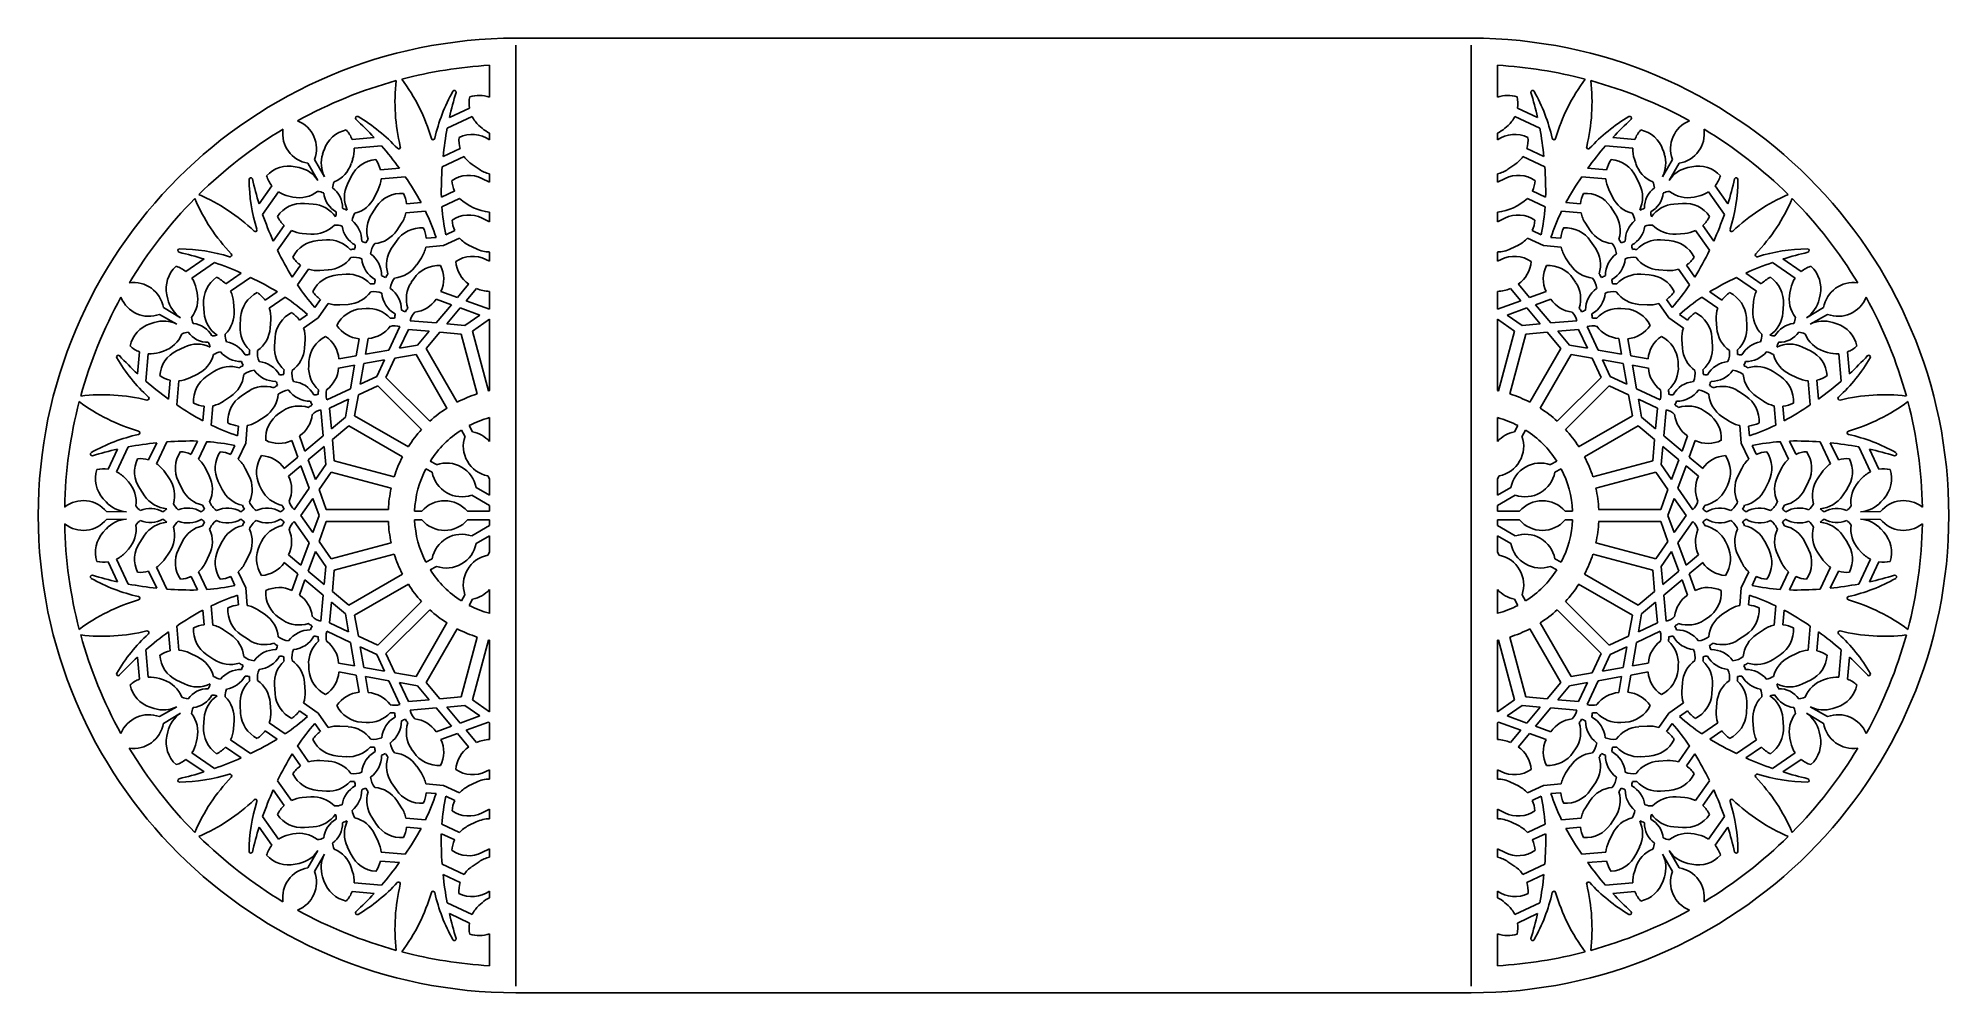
# Model space of a CAD drawing. Extents: x 41 to 331, y 42 to 187.
import ezdxf

# ---------------------------------------------------------------- set-up
doc = ezdxf.new("R2010")
doc.units = 0
doc.layers.get('0').update_dxf_attribs({"linetype": 'CONTINUOUS'})

msp = doc.modelspace()

# ---------------------------------------------------------------- linework, layer by layer
for p, q in [((113.1, 187.2), (258.1, 187.2)), ((113.1, 186.16), (113.1, 43.23)), ((258.1, 186.16), (258.1, 43.23)), ((109.1, 183.08), (109.1, 178.22)), ((262.1, 183.08), (262.1, 178.22)), ((106.47, 175.31), (102.68, 173.53)), ((106.06, 176.59), (103.02, 175.17)), ((264.72, 175.31), (268.51, 173.53)), ((265.13, 176.59), (268.17, 175.17)), ((88.25, 171.82), (91.59, 172.11)), ((107.49, 173.94), (107.98, 173.51)), ((109.1, 172.76), (109.1, 171.74)), ((262.1, 172.76), (262.1, 171.74)), ((263.7, 173.94), (263.21, 173.51)), ((282.95, 171.82), (279.6, 172.11)), ((81.53, 168.2), (83.06, 165.6)), ((82.55, 168.79), (84.04, 166.16)), ((83.97, 170.21), (83.77, 169.59)), ((88.33, 168.81), (88.13, 168.19)), ((88.53, 170.5), (92.7, 170.85)), ((105.24, 169.23), (101.91, 167.66)), ((104.66, 170.43), (102.05, 169.21)), ((265.95, 169.23), (269.28, 167.66)), ((266.53, 170.43), (269.14, 169.21)), ((282.66, 170.5), (278.49, 170.85)), ((282.87, 168.81), (283.07, 168.19)), ((288.64, 168.79), (287.15, 166.16)), ((287.22, 170.21), (287.42, 169.59)), ((289.66, 168.2), (288.13, 165.6)), ((79.58, 167.68), (80.22, 167.54)), ((88.08, 166.19), (87.52, 165.02)), ((92.54, 167.19), (95.41, 167.43)), ((92.64, 165.85), (96.3, 166.16)), ((106.44, 168.02), (107.52, 167.29)), ((107.95, 165.91), (109.1, 165.34)), ((109.1, 166.6), (109.1, 165.34)), ((262.1, 166.6), (262.1, 165.34)), ((263.24, 165.91), (262.1, 165.34)), ((264.75, 168.02), (263.67, 167.29)), ((278.55, 165.85), (274.89, 166.16)), ((278.65, 167.19), (275.78, 167.43)), ((283.11, 166.19), (283.67, 165.02)), ((291.61, 167.68), (290.97, 167.54)), ((76.05, 164.78), (74.14, 162.03)), ((77.05, 163.87), (74.66, 160.44)), ((78.62, 163.21), (79.26, 163.07)), ((92.2, 164.21), (91.63, 163.03)), ((103.81, 163.99), (101.79, 163.04)), ((104.55, 162.86), (101.88, 161.6)), ((266.64, 162.86), (269.31, 161.6)), ((267.38, 163.99), (269.4, 163.04)), ((278.99, 164.21), (279.56, 163.03)), ((292.57, 163.21), (291.93, 163.07)), ((294.14, 163.87), (296.53, 160.44)), ((295.14, 164.78), (297.05, 162.03)), ((81.01, 162.11), (82.31, 162.01)), ((91.95, 161.62), (91.23, 160.54)), ((96.41, 160.68), (99.36, 160.93)), ((96.5, 162.03), (98.72, 162.22)), ((107.96, 159.87), (109.1, 159.31)), ((109.1, 160.76), (109.1, 159.31)), ((262.1, 160.76), (262.1, 159.31)), ((263.23, 159.87), (262.1, 159.31)), ((274.78, 160.68), (271.83, 160.93)), ((274.69, 162.03), (272.47, 162.22)), ((279.24, 161.62), (279.96, 160.54)), ((290.18, 162.11), (288.88, 162.01)), ((77.92, 158.75), (76.27, 156.38)), ((79.03, 157.99), (76.93, 154.98)), ((80.67, 157.55), (81.97, 157.45)), ((95.75, 159.08), (95.03, 158)), ((99.5, 156.81), (100.99, 156.94)), ((104.54, 156.83), (102.11, 155.69)), ((103.81, 157.97), (102.46, 157.33)), ((266.65, 156.83), (269.08, 155.69)), ((267.38, 157.97), (268.74, 157.33)), ((271.69, 156.81), (270.2, 156.94)), ((275.44, 159.08), (276.16, 158)), ((290.52, 157.55), (289.22, 157.45)), ((292.16, 157.99), (294.26, 154.98)), ((293.27, 158.75), (294.92, 156.38)), ((83.03, 156.47), (84.33, 156.56)), ((94.96, 156.39), (94.23, 155.3)), ((98.76, 153.85), (98.04, 152.76)), ((99.43, 155.46), (102.11, 155.69)), ((105.93, 155.77), (107.1, 155.19)), ((109.1, 154.72), (109.1, 153.32)), ((262.1, 154.72), (262.1, 153.32)), ((265.26, 155.77), (264.09, 155.19)), ((271.76, 155.46), (269.08, 155.69)), ((272.43, 153.85), (273.15, 152.76)), ((276.23, 156.39), (276.96, 155.3)), ((288.16, 156.47), (286.86, 156.56)), ((63.01, 151.74), (65.76, 153.66)), ((63.92, 150.74), (67.36, 153.13)), ((69.05, 149.88), (71.41, 151.52)), ((69.8, 148.77), (72.82, 150.87)), ((80.41, 152.74), (79.13, 150.91)), ((81.62, 152.13), (79.93, 149.71)), ((83.33, 151.91), (84.63, 151.99)), ((86.06, 151.25), (87.36, 151.33)), ((108.54, 153.59), (109.1, 153.32)), ((262.65, 153.59), (262.1, 153.32)), ((285.13, 151.25), (283.83, 151.33)), ((287.86, 151.91), (286.56, 151.99)), ((289.57, 152.13), (291.26, 149.71)), ((290.78, 152.74), (292.06, 150.91)), ((301.39, 148.77), (298.37, 150.87)), ((302.14, 149.88), (299.78, 151.52)), ((307.27, 150.74), (303.83, 153.13)), ((308.18, 151.74), (305.43, 153.66)), ((60.12, 148.21), (60.26, 147.58)), ((64.59, 149.17), (64.73, 148.54)), ((75.05, 147.39), (76.89, 148.66)), ((97.59, 150.66), (97.23, 150.12)), ((101.73, 148.71), (104.23, 147.8)), ((104.23, 147.8), (105.93, 149.84)), ((105.57, 147.31), (107.14, 149.19)), ((109.1, 148.74), (109.1, 146.03)), ((262.1, 148.74), (262.1, 146.03)), ((265.62, 147.31), (264.05, 149.19)), ((266.97, 147.8), (265.26, 149.84)), ((269.46, 148.71), (266.97, 147.8)), ((273.6, 150.66), (273.96, 150.12)), ((296.14, 147.39), (294.3, 148.66)), ((306.6, 149.17), (306.46, 148.54)), ((311.07, 148.21), (310.93, 147.58)), ((59, 145.25), (61.63, 143.76)), ((59.59, 146.27), (62.2, 144.74)), ((65.69, 146.79), (65.78, 145.49)), ((70.25, 147.13), (70.34, 145.83)), ((75.66, 146.18), (78.09, 147.86)), ((80.27, 144.38), (81.49, 145.23)), ((83.42, 147.53), (82.56, 146.3)), ((84.62, 146.91), (83.09, 144.71)), ((86.36, 146.69), (87.66, 146.77)), ((89.71, 146.11), (90.36, 146.15)), ((100.98, 143.94), (103.31, 146.71)), ((101.01, 147.55), (103.31, 146.71)), ((102.61, 143.8), (104.65, 146.22)), ((104.65, 146.22), (107.62, 145.14)), ((105.36, 143.55), (107.62, 145.14)), ((105.57, 147.31), (109.1, 146.03)), ((265.62, 147.31), (262.1, 146.03)), ((266.54, 146.22), (263.57, 145.14)), ((265.83, 143.55), (263.57, 145.14)), ((268.58, 143.8), (266.54, 146.22)), ((270.18, 147.55), (267.88, 146.71)), ((270.21, 143.94), (267.88, 146.71)), ((281.48, 146.11), (280.83, 146.15)), ((284.83, 146.69), (283.53, 146.77)), ((286.57, 146.91), (288.1, 144.71)), ((287.77, 147.53), (288.63, 146.3)), ((290.92, 144.38), (289.7, 145.23)), ((295.53, 146.18), (293.11, 147.86)), ((300.94, 147.13), (300.85, 145.83)), ((305.5, 146.79), (305.41, 145.49)), ((311.6, 146.27), (308.99, 144.74)), ((312.19, 145.25), (309.56, 143.76)), ((57.58, 143.82), (58.21, 144.02)), ((71.32, 144.76), (71.24, 143.46)), ((75.88, 144.46), (75.8, 143.16)), ((80.88, 143.17), (83.09, 144.71)), ((93.83, 139.81), (95.5, 143.4)), ((95.44, 140.09), (96.78, 142.96)), ((99.93, 142.68), (96.78, 142.96)), ((100.98, 143.94), (97.04, 144.28)), ((98.16, 140.57), (99.93, 142.68)), ((99.48, 140.06), (101.56, 142.54)), ((101.56, 142.54), (104.79, 142.26)), ((105.36, 143.55), (102.61, 143.8)), ((107.22, 133.16), (104.79, 142.26)), ((106.51, 142.72), (109.1, 144.53)), ((108.95, 133.63), (106.51, 142.72)), ((109.1, 144.53), (109.1, 133.66)), ((262.1, 144.53), (262.1, 133.66)), ((264.68, 142.72), (262.1, 144.53)), ((262.24, 133.63), (264.68, 142.72)), ((263.97, 133.16), (266.41, 142.26)), ((265.83, 143.55), (268.58, 143.8)), ((269.63, 142.54), (266.41, 142.26)), ((271.71, 140.06), (269.63, 142.54)), ((270.21, 143.94), (274.15, 144.28)), ((271.26, 142.68), (274.41, 142.96)), ((273.03, 140.57), (271.26, 142.68)), ((275.75, 140.09), (274.41, 142.96)), ((277.36, 139.81), (275.69, 143.4)), ((290.31, 143.17), (288.1, 144.71)), ((295.31, 144.46), (295.39, 143.16)), ((299.87, 144.76), (299.95, 143.46)), ((313.61, 143.82), (312.99, 144.02)), ((55.97, 139.55), (55.69, 136.21)), ((57.29, 139.26), (56.94, 135.09)), ((58.99, 139.47), (59.61, 139.67)), ((61.6, 139.71), (62.78, 140.28)), ((76.54, 141.73), (76.46, 140.43)), ((81.11, 141.44), (81.02, 140.14)), ((88.86, 138.93), (89.32, 141.55)), ((90.27, 139.18), (90.69, 141.59)), ((90.27, 139.18), (93.83, 139.81)), ((95.44, 140.09), (98.16, 140.57)), ((104.19, 131.91), (99.48, 140.06)), ((267, 131.91), (271.71, 140.06)), ((275.75, 140.09), (273.03, 140.57)), ((280.92, 139.18), (277.36, 139.81)), ((280.92, 139.18), (280.5, 141.59)), ((282.33, 138.93), (281.87, 141.55)), ((290.08, 141.44), (290.17, 140.14)), ((294.65, 141.73), (294.73, 140.43)), ((309.59, 139.71), (308.41, 140.28)), ((312.2, 139.47), (311.58, 139.67)), ((313.9, 139.26), (314.25, 135.09)), ((315.22, 139.55), (315.5, 136.21)), ((66.17, 135.84), (67.26, 136.57)), ((81.69, 138.09), (81.65, 137.44)), ((86.2, 137.1), (88.61, 137.53)), ((86.24, 138.47), (88.86, 138.93)), ((87.99, 133.96), (88.61, 137.53)), ((89.47, 134.66), (90.02, 137.77)), ((90.02, 137.77), (93.14, 138.32)), ((91.97, 135.82), (93.14, 138.32)), ((93.38, 135.68), (94.75, 138.61)), ((94.75, 138.61), (97.94, 139.17)), ((102.64, 131.01), (97.94, 139.17)), ((268.55, 131.01), (273.26, 139.17)), ((276.44, 138.61), (273.26, 139.17)), ((277.81, 135.68), (276.44, 138.61)), ((281.17, 137.77), (278.05, 138.32)), ((279.22, 135.82), (278.05, 138.32)), ((281.72, 134.66), (281.17, 137.77)), ((284.95, 138.47), (282.33, 138.93)), ((284.99, 137.1), (282.58, 137.53)), ((283.2, 133.96), (282.58, 137.53)), ((289.5, 138.09), (289.54, 137.44)), ((305.02, 135.84), (303.93, 136.57)), ((60.61, 135.26), (60.36, 132.39)), ((61.94, 135.16), (61.63, 131.5)), ((63.59, 135.6), (64.76, 136.16)), ((71.41, 132.84), (72.49, 133.56)), ((87.99, 133.96), (84.4, 132.29)), ((89.19, 133.04), (92.12, 134.41)), ((91.97, 135.82), (89.47, 134.66)), ((98.78, 127.75), (92.12, 134.41)), ((100.04, 129.02), (93.38, 135.68)), ((271.15, 129.02), (277.81, 135.68)), ((272.41, 127.75), (279.07, 134.41)), ((282, 133.04), (279.07, 134.41)), ((279.22, 135.82), (281.72, 134.66)), ((283.2, 133.96), (286.8, 132.29)), ((299.78, 132.84), (298.7, 133.56)), ((307.6, 135.6), (306.43, 136.16)), ((309.25, 135.16), (309.56, 131.5)), ((310.58, 135.26), (310.83, 132.39)), ((65.76, 131.3), (65.58, 129.07)), ((67.12, 131.38), (66.87, 128.44)), ((68.71, 132.04), (69.8, 132.77)), ((77.14, 130.2), (77.68, 130.56)), ((83.86, 126.81), (83.51, 130.76)), ((87.7, 132.35), (84.83, 131.02)), ((85.11, 127.86), (84.83, 131.02)), ((87.22, 129.64), (87.7, 132.35)), ((88.62, 129.86), (89.19, 133.04)), ((282.57, 129.86), (282, 133.04)), ((283.97, 129.64), (283.49, 132.35)), ((283.49, 132.35), (286.36, 131.02)), ((286.08, 127.86), (286.36, 131.02)), ((287.33, 126.81), (287.68, 130.76)), ((294.06, 130.2), (293.51, 130.56)), ((302.48, 132.04), (301.39, 132.77)), ((304.07, 131.38), (304.32, 128.44)), ((305.43, 131.3), (305.61, 129.07)), ((70.98, 128.29), (70.85, 126.8)), ((72.33, 128.36), (72.1, 125.68)), ((73.95, 129.03), (75.03, 129.76)), ((85.11, 127.86), (87.22, 129.64)), ((85.25, 126.23), (87.73, 128.31)), ((95.89, 123.6), (87.73, 128.31)), ((96.78, 125.15), (88.62, 129.86)), ((105.37, 126.73), (104.83, 127.68)), ((106.53, 127.4), (105.99, 128.35)), ((109.1, 129.56), (109.1, 125.95)), ((262.1, 129.56), (262.1, 125.95)), ((264.66, 127.4), (265.2, 128.35)), ((265.82, 126.73), (266.36, 127.68)), ((274.41, 125.15), (282.57, 129.86)), ((275.3, 123.6), (283.46, 128.31)), ((285.94, 126.23), (283.46, 128.31)), ((286.08, 127.86), (283.97, 129.64)), ((297.24, 129.03), (296.16, 129.76)), ((298.86, 128.36), (299.09, 125.68)), ((300.21, 128.29), (300.34, 126.8)), ((51.2, 121.74), (52.62, 124.77)), ((52.49, 121.33), (54.27, 125.12)), ((57.36, 123.14), (58.58, 125.75)), ((58.57, 122.56), (60.13, 125.88)), ((63.81, 123.99), (64.75, 126.01)), ((64.94, 123.24), (66.19, 125.92)), ((69.83, 123.99), (70.46, 125.34)), ((70.96, 123.25), (72.1, 125.68)), ((79.99, 123.57), (79.08, 126.07)), ((81.08, 124.49), (80.25, 126.78)), ((81.08, 124.49), (83.86, 126.81)), ((81.57, 123.14), (84, 125.18)), ((84.24, 122.43), (84, 125.18)), ((85.53, 123.01), (85.25, 126.23)), ((285.66, 123.01), (285.94, 126.23)), ((286.95, 122.43), (287.19, 125.18)), ((289.62, 123.14), (287.19, 125.18)), ((290.11, 124.49), (287.33, 126.81)), ((290.11, 124.49), (290.94, 126.78)), ((291.2, 123.57), (292.11, 126.07)), ((300.23, 123.25), (299.09, 125.68)), ((301.36, 123.99), (300.73, 125.34)), ((306.25, 123.24), (305, 125.92)), ((307.38, 123.99), (306.44, 126.01)), ((312.62, 122.56), (311.06, 125.88)), ((313.83, 123.14), (312.61, 125.75)), ((318.7, 121.33), (316.92, 125.12)), ((319.99, 121.74), (318.57, 124.77)), ((65.99, 121.87), (66.56, 120.7)), ((72.02, 121.86), (72.6, 120.69)), ((77.95, 121.86), (79.99, 123.57)), ((78.61, 120.66), (80.48, 122.23)), ((81.72, 118.83), (80.48, 122.23)), ((82.66, 120.17), (81.57, 123.14)), ((84.24, 122.43), (82.66, 120.17)), ((94.63, 120.57), (85.53, 123.01)), ((100.39, 121.26), (99.44, 121.81)), ((101.06, 122.42), (100.11, 122.97)), ((270.13, 122.42), (271.08, 122.97)), ((270.8, 121.26), (271.75, 121.81)), ((276.56, 120.57), (285.66, 123.01)), ((286.95, 122.43), (288.53, 120.17)), ((288.53, 120.17), (289.62, 123.14)), ((289.47, 118.83), (290.71, 122.23)), ((292.59, 120.66), (290.71, 122.23)), ((293.24, 121.86), (291.2, 123.57)), ((299.17, 121.86), (298.59, 120.69)), ((305.2, 121.87), (304.63, 120.7)), ((53.85, 120.3), (54.29, 119.82)), ((59.77, 121.36), (60.51, 120.28)), ((61.89, 119.85), (62.46, 118.68)), ((67.92, 119.84), (68.5, 118.67)), ((74.2, 119.25), (74.49, 118.67)), ((83.22, 118.63), (85.07, 121.28)), ((94.17, 118.84), (85.07, 121.28)), ((109.1, 117.78), (107.06, 118.96)), ((109.1, 120.29), (108.84, 120.73)), ((109.1, 120.29), (109.1, 117.78)), ((262.1, 120.29), (262.35, 120.73)), ((262.1, 120.29), (262.1, 117.78)), ((262.1, 117.78), (264.13, 118.96)), ((277.02, 118.84), (286.12, 121.28)), ((287.97, 118.63), (286.12, 121.28)), ((296.99, 119.25), (296.7, 118.67)), ((303.27, 119.84), (302.69, 118.67)), ((309.3, 119.85), (308.73, 118.68)), ((311.42, 121.36), (310.68, 120.28)), ((317.34, 120.3), (316.9, 119.82)), ((50.46, 117.23), (50.9, 116.75)), ((56, 118.78), (56.73, 117.71)), ((81.72, 118.83), (79.44, 115.58)), ((82.28, 117.29), (80.46, 114.7)), ((83.22, 114.7), (82.28, 117.29)), ((84.32, 115.59), (83.22, 118.63)), ((109.1, 116.23), (106.39, 117.79)), ((109.1, 116.23), (109.1, 115.37)), ((262.1, 116.23), (264.8, 117.79)), ((262.1, 116.23), (262.1, 115.37)), ((286.87, 115.59), (287.97, 118.63)), ((287.97, 114.7), (288.91, 117.29)), ((288.91, 117.29), (290.73, 114.7)), ((289.47, 118.83), (291.75, 115.58)), ((315.2, 118.78), (314.46, 117.71)), ((320.73, 117.23), (320.29, 116.75)), ((50.98, 115.29), (54, 115.26)), ((50.98, 114.11), (54, 114.14)), ((81.72, 110.57), (79.44, 113.81)), ((82.28, 112.1), (80.46, 114.7)), ((82.28, 112.1), (83.22, 114.7)), ((83.22, 110.76), (84.32, 113.8)), ((93.74, 115.59), (84.32, 115.59)), ((93.74, 113.8), (84.32, 113.8)), ((98.81, 115.37), (97.72, 115.37)), ((98.81, 114.03), (97.72, 114.03)), ((109.1, 115.37), (105.74, 115.37)), ((109.1, 114.03), (105.74, 114.03)), ((109.1, 113.16), (106.39, 111.6)), ((109.1, 114.03), (109.1, 113.16)), ((262.1, 115.37), (265.45, 115.37)), ((262.1, 114.03), (262.1, 113.16)), ((262.1, 114.03), (265.45, 114.03)), ((262.1, 113.16), (264.8, 111.6)), ((272.38, 115.37), (273.47, 115.37)), ((272.38, 114.03), (273.47, 114.03)), ((277.45, 115.59), (286.87, 115.59)), ((277.45, 113.8), (286.87, 113.8)), ((287.97, 110.76), (286.87, 113.8)), ((288.91, 112.1), (287.97, 114.7)), ((288.91, 112.1), (290.73, 114.7)), ((289.47, 110.57), (291.75, 113.81)), ((320.22, 115.29), (317.19, 115.26)), ((320.22, 114.11), (317.19, 114.14)), ((50.46, 112.17), (50.9, 112.65)), ((56, 110.62), (56.73, 111.69)), ((61.89, 109.55), (62.46, 110.72)), ((67.92, 109.56), (68.5, 110.73)), ((74.2, 110.15), (74.49, 110.73)), ((80.48, 107.17), (81.72, 110.57)), ((85.07, 108.11), (83.22, 110.76)), ((94.17, 110.55), (85.07, 108.11)), ((109.1, 111.61), (107.06, 110.44)), ((109.1, 111.61), (109.1, 109.11)), ((262.1, 111.61), (262.1, 109.11)), ((262.1, 111.61), (264.13, 110.44)), ((277.02, 110.55), (286.12, 108.11)), ((286.12, 108.11), (287.97, 110.76)), ((290.71, 107.17), (289.47, 110.57)), ((296.99, 110.15), (296.7, 110.73)), ((303.27, 109.56), (302.69, 110.73)), ((309.3, 109.55), (308.73, 110.72)), ((315.2, 110.62), (314.46, 111.69)), ((320.73, 112.17), (320.29, 112.65)), ((51.2, 107.66), (52.62, 104.63)), ((52.49, 108.07), (54.27, 104.28)), ((53.85, 109.1), (54.29, 109.58)), ((59.77, 108.04), (60.51, 109.12)), ((65.99, 107.53), (66.56, 108.7)), ((72.02, 107.54), (72.6, 108.71)), ((79.99, 105.83), (77.95, 107.54)), ((80.48, 107.17), (78.61, 108.74)), ((81.57, 106.25), (82.66, 109.23)), ((84.24, 106.97), (82.66, 109.23)), ((94.63, 108.83), (85.53, 106.39)), ((100.39, 108.14), (99.44, 107.59)), ((109.1, 109.11), (108.84, 108.66)), ((262.1, 109.11), (262.35, 108.66)), ((270.8, 108.14), (271.75, 107.59)), ((276.56, 108.83), (285.66, 106.39)), ((286.95, 106.97), (288.53, 109.23)), ((289.62, 106.25), (288.53, 109.23)), ((290.71, 107.17), (292.59, 108.74)), ((291.2, 105.83), (293.24, 107.54)), ((299.17, 107.54), (298.59, 108.71)), ((305.2, 107.53), (304.63, 108.7)), ((311.42, 108.04), (310.68, 109.12)), ((317.34, 109.1), (316.9, 109.58)), ((318.7, 108.07), (316.92, 104.28)), ((319.99, 107.66), (318.57, 104.63)), ((57.36, 106.26), (58.58, 103.65)), ((58.57, 106.84), (60.13, 103.52)), ((63.81, 105.41), (64.75, 103.39)), ((64.94, 106.16), (66.19, 103.48)), ((69.83, 105.41), (70.46, 104.06)), ((70.96, 106.15), (72.1, 103.71)), ((79.08, 103.33), (79.99, 105.83)), ((80.25, 102.61), (81.08, 104.91)), ((83.86, 102.59), (81.08, 104.91)), ((84, 104.22), (81.57, 106.25)), ((84.24, 106.97), (84, 104.22)), ((85.25, 103.17), (85.53, 106.39)), ((95.89, 105.79), (87.73, 101.09)), ((101.06, 106.97), (100.11, 106.43)), ((270.13, 106.97), (271.08, 106.43)), ((275.3, 105.79), (283.46, 101.09)), ((285.94, 103.17), (285.66, 106.39)), ((286.95, 106.97), (287.19, 104.22)), ((287.19, 104.22), (289.62, 106.25)), ((287.33, 102.59), (290.11, 104.91)), ((290.94, 102.61), (290.11, 104.91)), ((292.11, 103.33), (291.2, 105.83)), ((300.23, 106.15), (299.09, 103.71)), ((301.36, 105.41), (300.73, 104.06)), ((306.25, 106.16), (305, 103.48)), ((307.38, 105.41), (306.44, 103.39)), ((312.62, 106.84), (311.06, 103.52)), ((313.83, 106.26), (312.61, 103.65)), ((70.98, 101.11), (70.85, 102.6)), ((72.33, 101.04), (72.1, 103.71)), ((83.86, 102.59), (83.51, 98.64)), ((85.11, 101.54), (84.83, 98.38)), ((87.22, 99.76), (85.11, 101.54)), ((87.73, 101.09), (85.25, 103.17)), ((96.78, 104.25), (88.62, 99.54)), ((98.78, 101.64), (92.12, 94.99)), ((105.37, 102.66), (104.83, 101.72)), ((106.53, 101.99), (105.99, 101.05)), ((109.1, 103.44), (109.1, 99.83)), ((262.1, 103.44), (262.1, 99.83)), ((264.66, 101.99), (265.2, 101.05)), ((265.82, 102.66), (266.36, 101.72)), ((272.41, 101.64), (279.07, 94.99)), ((274.41, 104.25), (282.57, 99.54)), ((283.46, 101.09), (285.94, 103.17)), ((283.97, 99.76), (286.08, 101.54)), ((286.08, 101.54), (286.36, 98.38)), ((287.33, 102.59), (287.68, 98.64)), ((298.86, 101.04), (299.09, 103.71)), ((300.21, 101.11), (300.34, 102.6)), ((65.76, 98.1), (65.58, 100.32)), ((67.12, 98.02), (66.87, 100.96)), ((73.95, 100.36), (75.03, 99.64)), ((77.14, 99.19), (77.68, 98.83)), ((87.7, 97.04), (87.22, 99.76)), ((89.19, 96.35), (88.62, 99.54)), ((100.04, 100.38), (93.38, 93.72)), ((271.15, 100.38), (277.81, 93.72)), ((282, 96.35), (282.57, 99.54)), ((283.49, 97.04), (283.97, 99.76)), ((294.06, 99.19), (293.51, 98.83)), ((297.24, 100.36), (296.16, 99.64)), ((304.07, 98.02), (304.32, 100.96)), ((305.43, 98.1), (305.61, 100.32)), ((60.61, 94.14), (60.36, 97.01)), ((61.94, 94.24), (61.63, 97.9)), ((68.71, 97.35), (69.8, 96.63)), ((71.41, 96.56), (72.49, 95.84)), ((87.99, 95.43), (84.4, 97.11)), ((87.7, 97.04), (84.83, 98.38)), ((92.12, 94.99), (89.19, 96.35)), ((102.64, 98.38), (97.94, 90.23)), ((104.19, 97.49), (99.48, 89.33)), ((107.22, 96.23), (104.79, 87.14)), ((108.95, 95.77), (106.51, 86.68)), ((109.1, 95.74), (109.1, 84.87)), ((262.1, 95.74), (262.1, 84.87)), ((262.24, 95.77), (264.68, 86.68)), ((263.97, 96.23), (266.41, 87.14)), ((267, 97.49), (271.71, 89.33)), ((268.55, 98.38), (273.26, 90.23)), ((279.07, 94.99), (282, 96.35)), ((283.2, 95.43), (286.8, 97.11)), ((283.49, 97.04), (286.36, 98.38)), ((299.78, 96.56), (298.7, 95.84)), ((302.48, 97.35), (301.39, 96.63)), ((309.25, 94.24), (309.56, 97.9)), ((310.59, 94.14), (310.83, 97.01)), ((55.97, 89.85), (55.69, 93.19)), ((57.29, 90.14), (56.94, 94.31)), ((63.59, 93.8), (64.76, 93.24)), ((66.17, 93.55), (67.26, 92.83)), ((88.61, 91.87), (87.99, 95.43)), ((90.02, 91.62), (89.47, 94.74)), ((91.97, 93.57), (89.47, 94.74)), ((91.97, 93.57), (93.14, 91.07)), ((94.75, 90.79), (93.38, 93.72)), ((276.44, 90.79), (277.81, 93.72)), ((279.22, 93.57), (278.05, 91.07)), ((279.22, 93.57), (281.72, 94.74)), ((281.17, 91.62), (281.72, 94.74)), ((282.58, 91.87), (283.2, 95.43)), ((305.02, 93.55), (303.93, 92.83)), ((307.6, 93.8), (306.43, 93.24)), ((313.9, 90.14), (314.25, 94.31)), ((315.22, 89.85), (315.5, 93.19)), ((58.98, 89.93), (59.6, 89.73)), ((81.69, 91.31), (81.65, 91.96)), ((88.61, 91.87), (86.2, 92.29)), ((88.86, 90.46), (86.24, 90.93)), ((89.32, 87.85), (88.86, 90.46)), ((93.14, 91.07), (90.02, 91.62)), ((90.69, 87.81), (90.27, 90.22)), ((93.83, 89.59), (90.27, 90.22)), ((97.94, 90.23), (94.75, 90.79)), ((273.26, 90.23), (276.44, 90.79)), ((277.36, 89.59), (280.92, 90.22)), ((278.05, 91.07), (281.17, 91.62)), ((280.5, 87.81), (280.92, 90.22)), ((281.87, 87.85), (282.33, 90.46)), ((282.33, 90.46), (284.95, 90.93)), ((282.58, 91.87), (284.99, 92.29)), ((289.5, 91.31), (289.54, 91.96)), ((312.21, 89.93), (311.59, 89.73)), ((61.6, 89.69), (62.78, 89.12)), ((76.54, 87.66), (76.46, 88.97)), ((81.11, 87.96), (81.02, 89.26)), ((93.83, 89.59), (95.5, 86)), ((98.16, 88.83), (95.44, 89.31)), ((95.44, 89.31), (96.78, 86.44)), ((99.93, 86.71), (98.16, 88.83)), ((101.56, 86.86), (99.48, 89.33)), ((104.79, 87.14), (101.56, 86.86)), ((266.41, 87.14), (269.63, 86.86)), ((269.63, 86.86), (271.71, 89.33)), ((271.26, 86.71), (273.03, 88.83)), ((273.03, 88.83), (275.75, 89.31)), ((275.75, 89.31), (274.41, 86.44)), ((277.36, 89.59), (275.69, 86)), ((290.08, 87.96), (290.17, 89.26)), ((294.65, 87.66), (294.73, 88.97)), ((309.59, 89.69), (308.41, 89.12)), ((57.58, 85.58), (58.2, 85.38)), ((59, 84.15), (61.63, 85.64)), ((59.59, 83.13), (62.2, 84.66)), ((71.32, 84.64), (71.24, 85.94)), ((75.88, 84.93), (75.8, 86.23)), ((80.27, 85.02), (81.49, 84.17)), ((80.88, 86.23), (83.09, 84.69)), ((84.62, 82.48), (83.09, 84.69)), ((99.93, 86.71), (96.78, 86.44)), ((100.98, 85.46), (97.04, 85.11)), ((103.31, 82.69), (100.98, 85.46)), ((105.36, 85.84), (102.61, 85.6)), ((104.65, 83.18), (102.61, 85.6)), ((107.62, 84.26), (104.65, 83.18)), ((105.36, 85.84), (107.62, 84.26)), ((109.1, 84.87), (106.51, 86.68)), ((262.1, 84.87), (264.68, 86.68)), ((265.83, 85.84), (263.57, 84.26)), ((263.57, 84.26), (266.54, 83.18)), ((265.83, 85.84), (268.58, 85.6)), ((266.54, 83.18), (268.58, 85.6)), ((267.88, 82.69), (270.21, 85.46)), ((270.21, 85.46), (274.15, 85.11)), ((271.26, 86.71), (274.41, 86.44)), ((286.57, 82.48), (288.1, 84.69)), ((290.31, 86.23), (288.1, 84.69)), ((290.92, 85.02), (289.7, 84.17)), ((295.31, 84.93), (295.39, 86.23)), ((299.87, 84.64), (299.95, 85.94)), ((311.6, 83.13), (308.99, 84.66)), ((312.19, 84.15), (309.56, 85.64)), ((313.61, 85.58), (312.99, 85.38)), ((60.12, 81.19), (60.25, 81.82)), ((65.69, 82.61), (65.78, 83.91)), ((70.24, 82.27), (70.34, 83.57)), ((75.05, 82.01), (76.89, 80.73)), ((75.66, 83.22), (78.09, 81.53)), ((83.42, 81.87), (82.56, 83.1)), ((86.36, 82.71), (87.66, 82.63)), ((89.71, 83.29), (90.36, 83.25)), ((103.31, 82.69), (101.01, 81.85)), ((104.23, 81.59), (101.73, 80.68)), ((105.93, 79.56), (104.23, 81.59)), ((108.96, 83.32), (105.57, 82.08)), ((107.14, 80.21), (105.57, 82.08)), ((108.96, 83.32), (109.1, 83.23)), ((109.1, 83.23), (109.1, 80.66)), ((262.23, 83.32), (262.1, 83.23)), ((262.1, 83.23), (262.1, 80.66)), ((262.23, 83.32), (265.62, 82.08)), ((264.05, 80.21), (265.62, 82.08)), ((265.26, 79.56), (266.97, 81.59)), ((266.97, 81.59), (269.46, 80.68)), ((267.88, 82.69), (270.18, 81.85)), ((281.48, 83.29), (280.83, 83.25)), ((284.83, 82.71), (283.53, 82.63)), ((287.77, 81.87), (288.63, 83.1)), ((295.53, 83.22), (293.11, 81.53)), ((296.14, 82.01), (294.3, 80.73)), ((300.95, 82.27), (300.85, 83.57)), ((305.5, 82.61), (305.41, 83.91)), ((311.07, 81.19), (310.94, 81.82)), ((63.92, 78.66), (67.35, 76.27)), ((64.59, 80.23), (64.72, 80.86)), ((69.04, 79.52), (71.41, 77.88)), ((69.8, 80.63), (72.82, 78.53)), ((80.41, 76.66), (79.13, 78.49)), ((81.62, 77.26), (79.93, 79.69)), ((97.59, 78.74), (97.23, 79.28)), ((273.6, 78.74), (273.96, 79.28)), ((289.57, 77.26), (291.26, 79.69)), ((290.78, 76.66), (292.06, 78.49)), ((301.39, 80.63), (298.37, 78.53)), ((302.15, 79.52), (299.78, 77.88)), ((307.27, 78.66), (303.84, 76.27)), ((306.6, 80.23), (306.47, 80.86)), ((63.01, 77.66), (65.76, 75.74)), ((83.33, 77.49), (84.63, 77.4)), ((86.06, 78.15), (87.36, 78.06)), ((98.76, 75.55), (98.04, 76.63)), ((108.54, 75.8), (109.1, 76.08)), ((109.1, 76.08), (109.1, 74.67)), ((262.1, 76.08), (262.1, 74.67)), ((262.65, 75.8), (262.1, 76.08)), ((272.43, 75.55), (273.15, 76.63)), ((285.13, 78.15), (283.83, 78.06)), ((287.86, 77.49), (286.56, 77.4)), ((308.18, 77.66), (305.43, 75.74)), ((77.92, 70.65), (76.27, 73.02)), ((79.02, 71.41), (76.92, 74.42)), ((83.03, 72.92), (84.33, 72.84)), ((94.96, 73.01), (94.23, 74.1)), ((99.43, 73.93), (102.11, 73.71)), ((99.5, 72.58), (100.99, 72.46)), ((104.54, 72.56), (102.11, 73.71)), ((105.93, 73.63), (107.1, 74.2)), ((265.26, 73.63), (264.09, 74.2)), ((266.65, 72.56), (269.08, 73.71)), ((271.76, 73.93), (269.08, 73.71)), ((271.69, 72.58), (270.2, 72.46)), ((276.23, 73.01), (276.96, 74.1)), ((288.16, 72.92), (286.86, 72.84)), ((292.17, 71.41), (294.27, 74.42)), ((293.27, 70.65), (294.92, 73.02)), ((80.67, 71.85), (81.97, 71.95)), ((95.75, 70.31), (95.03, 71.4)), ((103.81, 71.43), (102.46, 72.06)), ((107.96, 69.53), (109.1, 70.09)), ((109.1, 70.09), (109.1, 68.64)), ((262.1, 70.09), (262.1, 68.64)), ((263.23, 69.53), (262.1, 70.09)), ((267.38, 71.43), (268.74, 72.06)), ((275.44, 70.31), (276.16, 71.4)), ((290.52, 71.85), (289.22, 71.95)), ((76.05, 64.62), (74.13, 67.37)), ((77.05, 65.53), (74.66, 68.96)), ((81.01, 67.29), (82.31, 67.39)), ((91.95, 67.78), (91.23, 68.86)), ((96.41, 68.72), (99.36, 68.47)), ((96.5, 67.37), (98.72, 67.18)), ((104.55, 66.54), (101.88, 67.8)), ((105.92, 67.59), (107.09, 68.17)), ((265.27, 67.59), (264.1, 68.17)), ((266.64, 66.54), (269.31, 67.8)), ((274.78, 68.72), (271.83, 68.47)), ((274.69, 67.37), (272.47, 67.18)), ((279.24, 67.78), (279.96, 68.86)), ((290.18, 67.29), (288.88, 67.39)), ((294.14, 65.53), (296.53, 68.96)), ((295.14, 64.62), (297.06, 67.37)), ((78.62, 66.19), (79.26, 66.33)), ((81.52, 61.2), (83.06, 63.8)), ((88.08, 63.21), (87.51, 64.38)), ((92.2, 65.19), (91.63, 66.37)), ((103.81, 65.41), (101.79, 66.36)), ((107.95, 63.49), (109.1, 64.06)), ((109.1, 64.06), (109.1, 62.79)), ((262.1, 64.06), (262.1, 62.79)), ((263.24, 63.49), (262.1, 64.06)), ((267.38, 65.41), (269.4, 66.36)), ((278.99, 65.19), (279.56, 66.37)), ((283.11, 63.21), (283.68, 64.38)), ((289.67, 61.2), (288.13, 63.8)), ((292.57, 66.19), (291.93, 66.33)), ((79.58, 61.72), (80.22, 61.86)), ((82.54, 60.61), (84.03, 63.24)), ((88.32, 60.59), (88.12, 61.21)), ((92.53, 62.21), (95.41, 61.97)), ((92.64, 63.55), (96.3, 63.24)), ((105.23, 60.17), (101.91, 61.73)), ((106.44, 61.38), (107.51, 62.11)), ((264.75, 61.38), (263.68, 62.11)), ((265.96, 60.17), (269.28, 61.73)), ((278.55, 63.55), (274.89, 63.24)), ((278.66, 62.21), (275.78, 61.97)), ((282.87, 60.59), (283.07, 61.21)), ((288.65, 60.61), (287.16, 63.24)), ((291.61, 61.72), (290.97, 61.86)), ((83.97, 59.19), (83.77, 59.81)), ((88.53, 58.9), (92.7, 58.54)), ((104.65, 58.96), (102.04, 60.19)), ((266.54, 58.96), (269.15, 60.19)), ((282.66, 58.9), (278.49, 58.54)), ((287.22, 59.19), (287.42, 59.81)), ((88.24, 57.58), (91.58, 57.29)), ((106.46, 54.09), (102.68, 55.87)), ((107.49, 55.45), (107.97, 55.89)), ((109.1, 57.66), (109.1, 56.63)), ((262.1, 57.66), (262.1, 56.63)), ((263.7, 55.45), (263.22, 55.89)), ((264.73, 54.09), (268.51, 55.87)), ((282.95, 57.58), (279.61, 57.29)), ((106.05, 52.8), (103.02, 54.23)), ((265.14, 52.8), (268.17, 54.23)), ((109.1, 51.17), (109.1, 46.32)), ((262.1, 51.17), (262.1, 46.32)), ((113.1, 42.2), (258.1, 42.2))]:
    msp.add_line(p, q)
for centre, radius, start, end in [((113.1, 114.7), 72.5, 90, 270), ((258.1, 114.7), 72.5, 270, 90), ((113.1, 114.7), 68.5, 93.3476, 104.6346), ((258.1, 114.7), 68.5, 75.3654, 86.6524), ((113.1, 114.7), 68.5, 105.363, 118.9307), ((123.27, 177.46), 28.52, 173.3676, 193.6807), ((72.9, 163.96), 28.52, 16.3193, 36.6343), ((298.29, 163.96), 28.52, 143.3657, 163.6807), ((247.92, 177.46), 28.52, 346.3193, 6.6324), ((258.1, 114.7), 68.5, 61.0693, 74.637), ((126.34, 166.3), 26.17, 150.6264, 167.4438), ((152.93, 163.95), 51.15, 162.9381, 167.3327), ((103.76, 179.01), 0.268, 349.9796, 150.6264), ((110.54, 177.31), 4.54, 167.6401, 189.1011), ((107.51, 173.97), 4.54, 69.6323, 108.0612), ((263.68, 173.97), 4.54, 71.9388, 110.3677), ((260.65, 177.31), 4.54, 350.8989, 12.3599), ((267.43, 179.01), 0.268, 29.3736, 190.0204), ((218.26, 163.95), 51.15, 12.6673, 17.0619), ((244.85, 166.3), 26.17, 12.5562, 29.3736), ((78.27, 170.4), 4.57, 339.4111, 68.2803), ((89.02, 175.06), 0.268, 59.3736, 220.0204), ((53.98, 137.44), 51.15, 42.6673, 47.0619), ((75.83, 152.77), 26.17, 42.5562, 59.3736), ((110.54, 177.31), 4.54, 206.2219, 227.8507), ((260.65, 177.31), 4.54, 312.1493, 333.7781), ((295.36, 152.77), 26.17, 120.6264, 137.4438), ((317.22, 137.44), 51.15, 132.9381, 137.3327), ((282.17, 175.06), 0.268, 319.9796, 120.6264), ((292.93, 170.4), 4.57, 111.7197, 200.5889), ((113.1, 114.7), 68.5, 121.0664, 134.6346), ((82.27, 172.71), 4.57, 171.7186, 260.5889), ((88.3, 168.82), 4.54, 101.9388, 162.1493), ((84, 170.2), 4.54, 20.8989, 42.3599), ((100.53, 172.05), 0.268, 196.3193, 347.4438), ((152.93, 163.95), 51.15, 169.2104, 174.1002), ((109, 171.77), 4.54, 175.5266, 197.15), ((106.46, 168.04), 4.54, 54.4924, 115.9477), ((111.03, 176.88), 4.54, 227.8507, 244.8431), ((260.16, 176.88), 4.54, 295.1569, 312.1493), ((264.73, 168.04), 4.54, 64.0523, 125.5076), ((262.19, 171.77), 4.54, 342.85, 4.4734), ((218.26, 163.95), 51.15, 5.8998, 10.7896), ((270.66, 172.05), 0.268, 192.5562, 343.6807), ((287.19, 170.2), 4.54, 137.6401, 159.1011), ((282.89, 168.82), 4.54, 17.8507, 78.0612), ((288.92, 172.71), 4.57, 279.4111, 8.2814), ((258.1, 114.7), 68.5, 45.3654, 58.9336), ((88.1, 168.2), 4.54, 162.1493, 206.6416), ((92.17, 164.22), 4.54, 94.0523, 154.2628), ((84, 170.2), 4.54, 342.1493, 3.7781), ((88.11, 166.18), 4.54, 12.85, 34.4734), ((53.98, 137.44), 51.15, 35.8998, 40.7896), ((95.31, 170.65), 0.268, 222.5562, 13.6807), ((109, 171.77), 4.54, 214.1244, 235.7372), ((262.19, 171.77), 4.54, 304.2628, 325.8756), ((275.89, 170.65), 0.268, 166.3193, 317.4438), ((317.22, 137.44), 51.15, 139.2104, 144.1002), ((283.08, 166.18), 4.54, 145.5266, 167.15), ((279.02, 164.22), 4.54, 25.7372, 85.9477), ((287.19, 170.2), 4.54, 176.2219, 197.8507), ((283.09, 168.2), 4.54, 333.3584, 17.8507), ((72.86, 165.73), 0.268, 19.9796, 180.6264), ((98.77, 166.01), 26.17, 180.6264, 197.4438), ((122.96, 177.27), 51.15, 192.9381, 197.3327), ((78.63, 163.24), 4.54, 77.8507, 138.0612), ((79.58, 167.65), 4.54, 197.6401, 219.1011), ((79.27, 163.1), 4.54, 33.3584, 77.8507), ((88.51, 164.06), 3.28, 156.3344, 173.1859), ((83.8, 169.58), 4.54, 292.1413, 342.1493), ((88.11, 166.18), 4.54, 334.2628, 355.8756), ((53.98, 137.44), 51.15, 28.9772, 34.1623), ((152.93, 163.95), 51.15, 175.8377, 181.0228), ((105.94, 161.83), 4.54, 63.7205, 123.9311), ((107.93, 165.88), 4.54, 183.5099, 204.6309), ((110.08, 171.04), 4.54, 235.7372, 257.5431), ((261.12, 171.04), 4.54, 282.4569, 304.2628), ((265.25, 161.83), 4.54, 56.0689, 116.2795), ((263.26, 165.88), 4.54, 335.3691, 356.4901), ((218.26, 163.95), 51.15, 358.9772, 4.1623), ((317.22, 137.44), 51.15, 145.8377, 151.0228), ((283.08, 166.18), 4.54, 184.1244, 205.7372), ((287.39, 169.58), 4.54, 197.8507, 247.8587), ((282.68, 164.06), 3.28, 6.8141, 23.6656), ((291.93, 163.1), 4.54, 102.1493, 146.6416), ((292.56, 163.24), 4.54, 41.9388, 102.1493), ((291.61, 167.65), 4.54, 320.8989, 342.3599), ((248.23, 177.27), 51.15, 342.6673, 347.0619), ((272.43, 166.01), 26.17, 342.5562, 359.3736), ((298.33, 165.73), 0.268, 359.3736, 160.0204), ((113.1, 114.7), 68.5, 135.363, 148.9307), ((90.53, 174.14), 28.52, 203.3676, 223.6807), ((53.66, 137.26), 28.52, 46.3193, 66.6343), ((79.58, 167.65), 4.54, 236.2219, 257.8507), ((80.22, 167.51), 4.54, 257.8507, 307.8587), ((82.64, 160.67), 3.28, 66.8141, 83.6656), ((87.6, 164.06), 3.69, 185.8823, 241.2), ((83.1, 161.46), 3.69, 358.8, 54.1177), ((91.61, 163.04), 4.54, 154.2628, 205.4155), ((87.54, 165), 4.54, 284.2548, 334.2628), ((95.73, 159.1), 4.54, 86.0689, 146.2795), ((91.97, 161.6), 4.54, 5.3691, 26.4901), ((110.06, 168.84), 8.13, 227.3589, 263.2127), ((261.13, 168.84), 8.13, 276.7873, 312.6411), ((279.22, 161.6), 4.54, 153.5099, 174.6309), ((275.46, 159.1), 4.54, 33.7205, 93.9311), ((283.65, 165), 4.54, 205.7372, 255.7452), ((279.58, 163.04), 4.54, 334.5845, 25.7372), ((288.09, 161.46), 3.69, 125.8823, 181.2), ((283.59, 164.06), 3.69, 298.8, 354.1177), ((288.55, 160.67), 3.28, 96.3344, 113.1859), ((290.98, 167.51), 4.54, 232.1413, 282.1493), ((291.61, 167.65), 4.54, 282.1493, 303.7781), ((317.53, 137.26), 28.52, 113.3657, 133.6807), ((280.66, 174.14), 28.52, 316.3193, 336.6324), ((258.1, 114.7), 68.5, 31.0693, 44.637), ((122.96, 177.27), 51.15, 199.2104, 204.1002), ((80.67, 157.58), 4.54, 85.7372, 145.9477), ((81.01, 162.08), 4.54, 205.5266, 227.15), ((81.97, 157.48), 4.54, 34.5845, 85.7372), ((82.55, 160.91), 3.28, 344.9596, 358.5086), ((88.35, 164.26), 3.28, 241.4914, 255.0404), ((85.68, 156.39), 4.03, 359.582, 50.6409), ((91.45, 158.89), 3.28, 148.4479, 169.0912), ((95, 158.01), 4.54, 146.2795, 197.3082), ((91.97, 161.6), 4.54, 326.2795, 348.225), ((69.53, 146.37), 33.19, 18.5715, 26.0113), ((134.99, 163.91), 33.19, 183.9887, 191.4285), ((105.95, 155.8), 4.54, 63.7205, 123.9311), ((107.95, 159.84), 4.54, 183.5099, 204.3793), ((265.24, 155.8), 4.54, 56.0689, 116.2795), ((263.24, 159.84), 4.54, 335.6207, 356.4901), ((236.2, 163.91), 33.19, 348.5715, 356.0113), ((301.66, 146.37), 33.19, 153.9887, 161.4285), ((279.22, 161.6), 4.54, 191.775, 213.7205), ((276.19, 158.01), 4.54, 342.6918, 33.7205), ((285.51, 156.39), 4.03, 129.3591, 180.418), ((279.74, 158.89), 3.28, 10.9088, 31.5521), ((282.84, 164.26), 3.28, 284.9596, 298.5086), ((288.64, 160.91), 3.28, 181.4914, 195.0404), ((289.22, 157.48), 4.54, 94.2628, 145.4155), ((290.52, 157.58), 4.54, 34.0523, 94.2628), ((290.18, 162.08), 4.54, 312.85, 334.4734), ((248.23, 177.27), 51.15, 335.8998, 340.7896), ((73.54, 158.08), 0.268, 226.3193, 17.4438), ((81.01, 162.08), 4.54, 244.1244, 265.7372), ((82.31, 161.98), 4.54, 265.7372, 315.7452), ((85.65, 155.54), 3.28, 70.9088, 91.5521), ((90.69, 159.29), 4.03, 189.3591, 240.418), ((94.29, 154.02), 4.48, 143.8309, 152.2172), ((91.25, 160.52), 4.54, 275.39, 326.2795), ((98.74, 153.86), 4.54, 86.0689, 146.2795), ((94.98, 156.37), 4.54, 5.6207, 26.4901), ((107.95, 159.84), 4.54, 221.5126, 243.7205), ((263.24, 159.84), 4.54, 296.2795, 318.4874), ((276.21, 156.37), 4.54, 153.5099, 174.3793), ((272.45, 153.86), 4.54, 33.7205, 93.9311), ((279.94, 160.52), 4.54, 213.7205, 264.61), ((276.9, 154.02), 4.48, 27.7828, 36.1691), ((280.5, 159.29), 4.03, 299.582, 350.6409), ((285.54, 155.54), 3.28, 88.4479, 109.0912), ((288.88, 161.98), 4.54, 224.2548, 274.2628), ((290.18, 162.08), 4.54, 274.2628, 295.8756), ((297.65, 158.08), 0.268, 162.5562, 313.6807), ((62.07, 154.94), 0.268, 89.3736, 250.0204), ((50.53, 104.83), 51.15, 72.6673, 77.0619), ((61.79, 129.03), 26.17, 72.5562, 89.3736), ((69.71, 154.26), 0.268, 252.5562, 43.6807), ((122.96, 177.27), 51.15, 205.8377, 211.0228), ((83.33, 151.94), 4.54, 93.7205, 153.9311), ((83.03, 156.44), 4.54, 213.5099, 234.6309), ((84.63, 152.02), 4.54, 42.6918, 93.7205), ((84.34, 156.53), 4.54, 273.7205, 324.61), ((88.45, 150.65), 4.48, 87.7828, 96.1691), ((88.46, 150.65), 3.28, 67.4699, 97.4036), ((85.43, 155.87), 3.28, 346.8465, 358.5086), ((91.27, 159.24), 3.28, 241.4914, 253.1535), ((94.28, 154.01), 3.28, 142.5964, 172.5301), ((88.69, 151.16), 4.03, 359.582, 54.4395), ((98.01, 152.78), 4.54, 146.2795, 197.3082), ((94.98, 156.37), 4.54, 326.2795, 348.4874), ((106.53, 149.52), 4.54, 63.7205, 123.9311), ((109.11, 159.27), 4.54, 243.7205, 269.7597), ((262.08, 159.27), 4.54, 270.2403, 296.2795), ((264.66, 149.52), 4.54, 56.0689, 116.2795), ((276.21, 156.37), 4.54, 191.5126, 213.7205), ((273.18, 152.78), 4.54, 342.6918, 33.7205), ((282.5, 151.16), 4.03, 125.5605, 180.418), ((276.91, 154.01), 3.28, 7.4699, 37.4036), ((279.92, 159.24), 3.28, 286.8465, 298.5086), ((282.73, 150.65), 3.28, 82.5964, 112.5301), ((285.76, 155.87), 3.28, 181.4914, 193.1535), ((282.74, 150.65), 4.48, 83.8309, 92.2172), ((286.85, 156.53), 4.54, 215.39, 266.2795), ((286.56, 152.02), 4.54, 86.2795, 137.3082), ((287.86, 151.94), 4.54, 26.0689, 86.2795), ((288.16, 156.44), 4.54, 305.3691, 326.4901), ((248.23, 177.27), 51.15, 328.9772, 334.1623), ((301.48, 154.26), 0.268, 136.3193, 287.4438), ((309.4, 129.03), 26.17, 90.6264, 107.4438), ((320.66, 104.83), 51.15, 102.9381, 107.3327), ((309.12, 154.94), 0.268, 289.9796, 90.6264), ((64.56, 149.17), 4.54, 131.9388, 192.1493), ((60.15, 148.22), 4.54, 50.8989, 72.3599), ((70.22, 147.12), 4.54, 124.0523, 184.2628), ((50.53, 104.83), 51.15, 65.8998, 70.7896), ((65.72, 146.79), 4.54, 42.85, 64.4734), ((50.53, 104.83), 51.15, 58.9772, 64.1623), ((83.03, 156.44), 4.54, 251.775, 273.7205), ((86.36, 146.72), 4.54, 93.7205, 153.9311), ((87.66, 146.8), 4.54, 42.6918, 93.7205), ((93.72, 154.06), 4.03, 185.5605, 240.418), ((94.28, 154.01), 3.28, 241.4914, 253.1535), ((97.3, 148.78), 4.48, 143.8309, 152.2172), ((94.26, 155.29), 4.54, 275.39, 326.2795), ((101.37, 148.14), 4.54, 86.0689, 146.2795), ((97.61, 150.64), 4.54, 334.859, 26.4901), ((108.53, 153.57), 4.54, 183.5099, 235.141), ((262.66, 153.57), 4.54, 304.859, 356.4901), ((273.58, 150.64), 4.54, 153.5099, 205.141), ((269.82, 148.14), 4.54, 33.7205, 93.9311), ((276.93, 155.29), 4.54, 213.7205, 264.61), ((273.9, 148.78), 4.48, 27.7828, 36.1691), ((276.91, 154.01), 3.28, 286.8465, 298.5086), ((277.47, 154.06), 4.03, 299.582, 354.4395), ((283.53, 146.8), 4.54, 86.2795, 137.3082), ((284.83, 146.72), 4.54, 26.0689, 86.2795), ((288.16, 156.44), 4.54, 266.2795, 288.225), ((320.66, 104.83), 51.15, 115.8377, 121.0228), ((320.66, 104.83), 51.15, 109.2104, 114.1002), ((305.47, 146.79), 4.54, 115.5266, 137.15), ((300.97, 147.12), 4.54, 355.7372, 55.9477), ((311.04, 148.22), 4.54, 107.6401, 129.1011), ((306.63, 149.17), 4.54, 347.8507, 48.0612), ((55.08, 145.52), 4.57, 9.4111, 98.2803), ((60.28, 147.58), 4.54, 322.1413, 12.1493), ((60.15, 148.22), 4.54, 12.1493, 33.7781), ((65.72, 146.79), 4.54, 4.2628, 25.8756), ((75.85, 144.47), 4.54, 116.0689, 176.2795), ((71.35, 144.76), 4.54, 35.3691, 56.4901), ((107.45, 168.27), 33.19, 213.9887, 221.4285), ((86.06, 151.22), 4.54, 213.5099, 234.3793), ((87.36, 151.3), 4.54, 273.7205, 324.61), ((91.48, 145.42), 4.48, 87.7828, 96.1691), ((91.49, 145.43), 3.28, 67.4699, 97.4036), ((88.46, 150.65), 3.28, 346.8465, 358.5086), ((96.75, 148.84), 4.03, 185.5605, 240.418), ((97.29, 148.77), 3.28, 142.5964, 172.5301), ((91.7, 145.92), 4.03, 359.582, 54.4395), ((101.01, 147.59), 4.54, 146.2795, 197.9537), ((109.11, 153.28), 4.54, 244.2057, 269.7597), ((262.08, 153.28), 4.54, 270.2403, 295.7943), ((270.18, 147.59), 4.54, 342.0463, 33.7205), ((279.49, 145.92), 4.03, 125.5605, 180.418), ((274.44, 148.84), 4.03, 299.582, 354.4395), ((273.9, 148.77), 3.28, 7.4699, 37.4036), ((279.7, 145.43), 3.28, 82.5964, 112.5301), ((282.73, 150.65), 3.28, 181.4914, 193.1535), ((279.71, 145.42), 4.48, 83.8309, 92.2172), ((283.83, 151.3), 4.54, 215.39, 266.2795), ((285.13, 151.22), 4.54, 305.6207, 326.4901), ((263.74, 168.27), 33.19, 318.5715, 326.0113), ((299.84, 144.76), 4.54, 123.5099, 144.6309), ((295.34, 144.47), 4.54, 3.7205, 63.9311), ((305.47, 146.79), 4.54, 154.1244, 175.7372), ((310.91, 147.58), 4.54, 167.8507, 217.8587), ((311.04, 148.22), 4.54, 146.2219, 167.8507), ((316.11, 145.52), 4.57, 81.7197, 170.5889), ((113.1, 114.7), 68.5, 151.0664, 164.6346), ((57.4, 149.53), 4.57, 201.7186, 290.5889), ((64.7, 148.53), 4.54, 192.1493, 236.6416), ((70.31, 145.82), 4.54, 184.2628, 235.4155), ((65.81, 145.49), 4.54, 314.2548, 4.2628), ((71.35, 144.76), 4.54, 356.2795, 18.225), ((81.08, 141.44), 4.54, 116.0689, 176.2795), ((59.53, 120.34), 33.19, 48.5715, 56.0113), ((76.57, 141.73), 4.54, 35.6207, 56.4901), ((86.06, 151.22), 4.54, 251.5126, 273.7205), ((90, 141.57), 4.54, 93.7205, 153.9311), ((90.65, 141.62), 4.54, 42.0463, 93.7205), ((91.49, 145.43), 3.28, 346.8465, 358.5086), ((97.29, 148.77), 3.28, 241.4914, 253.1535), ((100.3, 143.55), 4.48, 143.8309, 152.2172), ((99.75, 143.64), 2.79, 135.8844, 166.6876), ((97.25, 150.1), 4.54, 276.2715, 325.7943), ((273.94, 150.1), 4.54, 214.2057, 263.7285), ((271.44, 143.64), 2.79, 13.3124, 44.1156), ((270.89, 143.55), 4.48, 27.7828, 36.1691), ((273.9, 148.77), 3.28, 286.8465, 298.5086), ((279.7, 145.43), 3.28, 181.4914, 193.1535), ((280.54, 141.62), 4.54, 86.2795, 137.9537), ((281.19, 141.57), 4.54, 26.0689, 86.2795), ((285.13, 151.22), 4.54, 266.2795, 288.4874), ((311.66, 120.34), 33.19, 123.9887, 131.4285), ((294.62, 141.73), 4.54, 123.5099, 144.3793), ((290.11, 141.44), 4.54, 3.7205, 63.9311), ((299.84, 144.76), 4.54, 161.775, 183.7205), ((305.38, 145.49), 4.54, 175.7372, 225.7452), ((300.88, 145.82), 4.54, 304.5845, 355.7372), ((306.49, 148.53), 4.54, 303.3584, 347.8507), ((313.8, 149.53), 4.57, 249.4111, 338.2814), ((258.1, 114.7), 68.5, 15.3654, 28.9336), ((58.98, 139.5), 4.54, 107.8507, 168.0612), ((59.6, 139.7), 4.54, 63.3584, 107.8507), ((58.21, 143.99), 4.54, 287.8507, 337.8587), ((63.74, 139.28), 3.28, 96.8141, 113.6656), ((66.34, 144.7), 3.69, 215.8823, 271.2), ((67.13, 145.16), 3.28, 186.3344, 203.1859), ((63.74, 140.19), 3.69, 28.8, 84.1177), ((72.26, 142.15), 3.28, 178.4479, 199.0912), ((75.77, 143.17), 4.54, 176.2795, 227.3082), ((71.27, 143.46), 4.54, 305.39, 356.2795), ((76.57, 141.73), 4.54, 356.2795, 18.4874), ((89.71, 146.08), 4.54, 213.5099, 265.141), ((90.36, 146.12), 4.54, 274.2057, 323.7285), ((94.51, 140.2), 4.48, 87.7828, 96.1691), ((94.7, 140.72), 2.79, 73.3124, 104.1156), ((276.49, 140.72), 2.79, 75.8844, 106.6876), ((276.68, 140.2), 4.48, 83.8309, 92.2172), ((280.83, 146.12), 4.54, 216.2715, 265.7943), ((281.48, 146.08), 4.54, 274.859, 326.4901), ((294.62, 141.73), 4.54, 161.5126, 183.7205), ((299.92, 143.46), 4.54, 183.7205, 234.61), ((295.42, 143.17), 4.54, 312.6918, 3.7205), ((298.93, 142.15), 3.28, 340.9088, 1.5521), ((307.45, 140.19), 3.69, 95.8823, 151.2), ((304.85, 144.7), 3.69, 268.8, 324.1177), ((304.06, 145.16), 3.28, 336.8141, 353.6656), ((307.45, 139.28), 3.28, 66.3344, 83.1859), ((312.98, 143.99), 4.54, 202.1413, 252.1493), ((311.59, 139.7), 4.54, 72.1493, 116.6416), ((312.21, 139.5), 4.54, 11.9388, 72.1493), ((57.59, 143.8), 4.54, 227.6401, 249.1011), ((57.59, 143.8), 4.54, 266.2219, 287.8507), ((63.58, 135.62), 4.54, 115.7372, 175.9477), ((64.75, 136.19), 4.54, 64.5845, 115.7372), ((63.54, 139.45), 3.28, 14.9596, 28.5086), ((66.89, 145.25), 3.28, 271.4914, 285.0404), ((68.91, 136.34), 3.28, 100.9088, 121.5521), ((71.4, 142.11), 4.03, 219.3591, 270.418), ((68.51, 137.1), 4.03, 29.582, 80.6409), ((77.15, 139.34), 4.48, 173.8309, 182.2172), ((77.14, 139.33), 3.28, 172.5964, 202.5301), ((80.99, 140.14), 4.54, 176.2795, 227.3082), ((76.49, 140.43), 4.54, 305.39, 356.2795), ((86.22, 137.79), 4.54, 116.0689, 176.2795), ((81.72, 138.09), 4.54, 4.859, 56.4901), ((289.47, 138.09), 4.54, 123.5099, 175.141), ((284.97, 137.79), 4.54, 3.7205, 63.9311), ((294.7, 140.43), 4.54, 183.7205, 234.61), ((290.2, 140.14), 4.54, 312.6918, 3.7205), ((294.05, 139.33), 3.28, 337.4699, 7.4036), ((294.04, 139.34), 4.48, 357.7828, 6.1691), ((302.68, 137.1), 4.03, 99.3591, 150.418), ((299.79, 142.11), 4.03, 269.582, 320.6409), ((302.28, 136.34), 3.28, 58.4479, 79.0912), ((304.3, 145.25), 3.28, 254.9596, 268.5086), ((307.65, 139.45), 3.28, 151.4914, 165.0404), ((306.44, 136.19), 4.54, 64.2628, 115.4155), ((307.61, 135.62), 4.54, 4.0523, 64.2628), ((313.6, 143.8), 4.54, 252.1493, 273.7781), ((313.6, 143.8), 4.54, 290.8989, 312.3599), ((52.74, 138.77), 0.268, 49.9796, 210.6264), ((75.03, 151.97), 26.17, 210.6264, 227.4438), ((90.36, 173.82), 51.15, 222.9381, 227.3327), ((62.79, 140.25), 4.54, 295.7372, 345.7452), ((69.78, 132.79), 4.54, 72.6918, 123.7205), ((73.78, 133.51), 4.48, 117.7828, 126.1691), ((68.55, 136.52), 3.28, 16.8465, 28.5086), ((73.79, 133.51), 3.28, 97.4699, 127.4036), ((71.92, 142.36), 3.28, 271.4914, 283.1535), ((76.64, 139.1), 4.03, 215.5605, 270.418), ((73.73, 134.07), 4.03, 29.582, 84.4395), ((82.37, 136.32), 4.48, 173.8309, 182.2172), ((82.37, 136.3), 3.28, 172.5964, 202.5301), ((86.18, 137.14), 4.54, 176.2795, 227.9537), ((81.67, 137.44), 4.54, 306.2715, 355.7943), ((289.52, 137.44), 4.54, 184.2057, 233.7285), ((285.01, 137.14), 4.54, 312.0463, 3.7205), ((288.82, 136.3), 3.28, 337.4699, 7.4036), ((288.82, 136.32), 4.48, 357.7828, 6.1691), ((297.46, 134.07), 4.03, 95.5605, 150.418), ((294.56, 139.1), 4.03, 269.582, 324.4395), ((297.4, 133.51), 3.28, 52.5964, 82.5301), ((299.27, 142.36), 3.28, 256.8465, 268.5086), ((302.64, 136.52), 3.28, 151.4914, 163.1535), ((297.41, 133.51), 4.48, 53.8309, 62.2172), ((301.41, 132.79), 4.54, 56.2795, 107.3082), ((308.4, 140.25), 4.54, 194.2548, 244.2628), ((296.16, 151.97), 26.17, 312.5562, 329.3736), ((280.83, 173.82), 51.15, 312.6673, 317.0619), ((318.45, 138.77), 0.268, 329.3736, 130.0204), ((90.36, 173.82), 51.15, 229.2104, 234.1002), ((61.62, 139.69), 4.54, 235.5266, 257.15), ((61.62, 139.69), 4.54, 274.1244, 295.7372), ((68.7, 132.07), 4.54, 123.7205, 183.9311), ((67.27, 136.54), 4.54, 303.7205, 354.61), ((75.01, 129.78), 4.54, 72.6918, 123.7205), ((79.01, 130.5), 4.48, 117.7828, 126.1691), ((73.79, 133.51), 3.28, 16.8465, 28.5086), ((79.02, 130.51), 3.28, 97.4699, 127.4036), ((77.14, 139.33), 3.28, 271.4914, 283.1535), ((81.87, 136.09), 4.03, 215.5605, 270.418), ((78.95, 131.04), 4.03, 29.582, 84.4395), ((87.59, 133.29), 4.48, 173.8309, 182.2172), ((87.07, 133.09), 2.79, 165.8844, 196.6876), ((113.1, 114.7), 19.38, 101.9137, 102.3559), ((258.1, 114.7), 19.38, 77.6441, 78.0863), ((284.12, 133.09), 2.79, 343.3124, 14.1156), ((283.6, 133.29), 4.48, 357.7828, 6.1691), ((292.24, 131.04), 4.03, 95.5605, 150.418), ((289.32, 136.09), 4.03, 269.582, 324.4395), ((292.17, 130.51), 3.28, 52.5964, 82.5301), ((294.05, 139.33), 3.28, 256.8465, 268.5086), ((297.4, 133.51), 3.28, 151.4914, 163.1535), ((292.18, 130.5), 4.48, 53.8309, 62.2172), ((296.18, 129.78), 4.54, 56.2795, 107.3082), ((303.92, 136.54), 4.54, 185.39, 236.2795), ((302.49, 132.07), 4.54, 356.0689, 56.2795), ((309.57, 139.69), 4.54, 244.2628, 265.8756), ((309.57, 139.69), 4.54, 282.85, 304.4734), ((280.83, 173.82), 51.15, 305.8998, 310.7896), ((113.1, 114.7), 68.5, 165.363, 178.9307), ((63.83, 154.89), 28.52, 233.3676, 253.6807), ((50.34, 104.52), 28.52, 76.3193, 96.6343), ((57.15, 132.49), 0.268, 256.3193, 47.4438), ((90.36, 173.82), 51.15, 235.8377, 241.0228), ((66.19, 135.82), 4.54, 243.5099, 264.6309), ((66.19, 135.82), 4.54, 281.775, 303.7205), ((73.93, 129.06), 4.54, 123.7205, 183.9311), ((72.51, 133.53), 4.54, 303.7205, 354.61), ((80.2, 126.79), 4.54, 72.0463, 123.7205), ((84.24, 127.49), 4.48, 117.7828, 126.1691), ((79.02, 130.51), 3.28, 16.8465, 28.5086), ((84.15, 128.04), 2.79, 103.3124, 134.1156), ((82.37, 136.3), 3.28, 271.4914, 283.1535), ((113.1, 114.7), 19.38, 122.6441, 132.3559), ((113.1, 114.7), 19.38, 107.6441, 117.3559), ((258.1, 114.7), 19.38, 62.6441, 72.3559), ((258.1, 114.7), 19.38, 47.6441, 57.3559), ((287.04, 128.04), 2.79, 45.8844, 76.6876), ((288.82, 136.3), 3.28, 256.8465, 268.5086), ((292.17, 130.51), 3.28, 151.4914, 163.1535), ((286.95, 127.49), 4.48, 53.8309, 62.2172), ((290.99, 126.79), 4.54, 56.2795, 107.9537), ((298.68, 133.53), 4.54, 185.39, 236.2795), ((297.26, 129.06), 4.54, 356.0689, 56.2795), ((305, 135.82), 4.54, 236.2795, 258.225), ((305, 135.82), 4.54, 275.3691, 296.4901), ((280.83, 173.82), 51.15, 298.9772, 304.1623), ((314.04, 132.49), 0.268, 132.5562, 283.6807), ((320.85, 104.52), 28.52, 83.3657, 103.6807), ((307.36, 154.89), 28.52, 286.3193, 306.6324), ((258.1, 114.7), 68.5, 1.0693, 14.637), ((81.42, 158.27), 33.19, 243.9887, 251.4285), ((71.42, 132.81), 4.54, 243.5099, 264.3793), ((71.42, 132.81), 4.54, 281.5126, 303.7205), ((79.66, 126.42), 4.54, 123.7205, 183.9311), ((77.69, 130.54), 4.54, 304.2057, 353.7285), ((113.1, 114.7), 19.38, 137.6441, 147.3559), ((113.1, 114.7), 15.39, 122.4962, 147.5038), ((113.1, 114.7), 15.39, 105.0618, 117.5038), ((258.1, 114.7), 15.39, 62.4962, 74.9382), ((258.1, 114.7), 15.39, 32.4962, 57.5038), ((258.1, 114.7), 19.38, 32.6441, 42.3559), ((293.5, 130.54), 4.54, 186.2715, 235.7943), ((291.53, 126.42), 4.54, 356.0689, 56.2795), ((299.77, 132.81), 4.54, 236.2795, 258.4874), ((299.77, 132.81), 4.54, 275.6207, 296.4901), ((289.77, 158.27), 33.19, 288.5715, 296.0113), ((61.49, 101.46), 26.17, 102.5562, 119.3736), ((63.84, 74.87), 51.15, 102.6673, 107.0619), ((63.84, 74.87), 51.15, 95.8998, 100.7896), ((55.75, 127.27), 0.268, 282.5562, 73.6807), ((63.84, 74.87), 51.15, 88.9772, 94.1623), ((63.88, 92.8), 33.19, 78.5715, 86.0113), ((77.15, 130.18), 4.54, 243.5099, 295.141), ((109.69, 125.22), 4.57, 160.7277, 259.2723), ((105.68, 122.91), 4.57, 41.678, 79.2162), ((265.51, 122.91), 4.57, 100.7838, 138.322), ((261.5, 125.22), 4.57, 280.7277, 19.2723), ((294.04, 130.18), 4.54, 244.859, 296.4901), ((307.31, 92.8), 33.19, 93.9887, 101.4285), ((307.35, 74.87), 51.15, 85.8377, 91.0228), ((307.35, 74.87), 51.15, 79.2104, 84.1002), ((315.44, 127.27), 0.268, 106.3193, 257.4438), ((309.7, 101.46), 26.17, 60.6264, 77.4438), ((307.35, 74.87), 51.15, 72.9381, 77.3327), ((48.79, 124.03), 0.268, 119.3736, 280.0204), ((59.75, 121.34), 4.54, 154.0523, 214.2628), ((56.02, 118.8), 4.54, 72.85, 94.4734), ((56.02, 118.8), 4.54, 34.2628, 55.8756), ((65.96, 121.86), 4.54, 146.0689, 206.2795), ((61.91, 119.86), 4.54, 65.3691, 86.4901), ((61.91, 119.86), 4.54, 26.2795, 48.225), ((72, 121.85), 4.54, 146.0689, 206.2795), ((67.95, 119.85), 4.54, 65.6207, 86.4901), ((67.95, 119.85), 4.54, 26.2795, 48.4874), ((78.27, 121.26), 4.54, 146.0689, 206.2795), ((74.23, 119.26), 4.54, 34.859, 86.4901), ((113.1, 114.7), 19.38, 152.6441, 162.3559), ((113.1, 114.7), 15.39, 152.4962, 177.5038), ((102.57, 118.1), 4.57, 10.7838, 109.2162), ((268.62, 118.1), 4.57, 70.7838, 169.2162), ((258.1, 114.7), 15.39, 2.4962, 27.5038), ((258.1, 114.7), 19.38, 17.6441, 27.3559), ((296.96, 119.26), 4.54, 93.5099, 145.141), ((292.92, 121.26), 4.54, 333.7205, 33.9311), ((303.24, 119.85), 4.54, 131.5126, 153.7205), ((303.24, 119.85), 4.54, 93.5099, 114.3793), ((299.19, 121.85), 4.54, 333.7205, 33.9311), ((309.28, 119.86), 4.54, 131.775, 153.7205), ((309.28, 119.86), 4.54, 93.5099, 114.6309), ((305.23, 121.86), 4.54, 333.7205, 33.9311), ((315.17, 118.8), 4.54, 124.1244, 145.7372), ((315.17, 118.8), 4.54, 85.5266, 107.15), ((311.44, 121.34), 4.54, 325.7372, 25.9477), ((322.4, 124.03), 0.268, 259.9796, 60.6264), ((53.83, 120.28), 4.54, 161.9388, 222.1493), ((50.48, 117.25), 4.54, 80.8989, 102.3599), ((50.48, 117.25), 4.54, 42.1493, 63.7781), ((50.92, 116.77), 4.54, 352.1413, 42.1493), ((56.75, 117.72), 4.54, 344.2548, 34.2628), ((62.49, 118.69), 4.54, 335.39, 26.2795), ((68.53, 118.68), 4.54, 335.39, 26.2795), ((74.52, 118.68), 4.54, 336.2715, 25.7943), ((104.88, 122.11), 4.57, 190.7277, 289.2723), ((266.31, 122.11), 4.57, 250.7277, 349.2723), ((296.68, 118.68), 4.54, 154.2057, 203.7285), ((302.66, 118.68), 4.54, 153.7205, 204.61), ((308.7, 118.69), 4.54, 153.7205, 204.61), ((314.44, 117.72), 4.54, 145.7372, 195.7452), ((320.27, 116.77), 4.54, 137.8507, 187.8587), ((320.71, 117.25), 4.54, 116.2219, 137.8507), ((320.71, 117.25), 4.54, 77.6401, 99.1011), ((317.36, 120.28), 4.54, 317.8507, 18.0612), ((47.44, 112.39), 4.57, 39.4111, 128.2803), ((54.26, 119.8), 4.54, 222.1493, 266.6416), ((58.06, 118.09), 3.28, 216.3344, 233.1859), ((60.48, 120.26), 4.54, 214.2628, 265.4155), ((64.01, 118.05), 3.28, 208.4479, 229.0912), ((66.54, 120.69), 4.54, 206.2795, 257.3082), ((69.64, 118.07), 4.48, 203.8309, 212.2172), ((69.64, 118.06), 3.28, 202.5964, 232.5301), ((72.57, 120.68), 4.54, 206.2795, 257.3082), ((75.68, 118.06), 4.48, 203.8309, 212.2172), ((75.68, 118.05), 3.28, 202.5964, 232.5301), ((78.56, 120.68), 4.54, 206.2795, 257.9537), ((81.71, 118.05), 4.48, 203.8309, 212.2172), ((81.36, 117.62), 2.79, 195.8844, 226.6876), ((113.1, 114.7), 19.38, 167.6441, 177.3559), ((102.28, 112.38), 4.57, 40.7838, 139.2162), ((268.91, 112.38), 4.57, 40.7838, 139.2162), ((258.1, 114.7), 19.38, 2.6441, 12.3559), ((289.83, 117.62), 2.79, 313.3124, 344.1156), ((289.48, 118.05), 4.48, 327.7828, 336.1691), ((292.63, 120.68), 4.54, 282.0463, 333.7205), ((295.51, 118.05), 3.28, 307.4699, 337.4036), ((295.51, 118.06), 4.48, 327.7828, 336.1691), ((298.62, 120.68), 4.54, 282.6918, 333.7205), ((301.55, 118.06), 3.28, 307.4699, 337.4036), ((301.55, 118.07), 4.48, 327.7828, 336.1691), ((304.65, 120.69), 4.54, 282.6918, 333.7205), ((307.19, 118.05), 3.28, 310.9088, 331.5521), ((310.71, 120.26), 4.54, 274.5845, 325.7372), ((313.13, 118.09), 3.28, 306.8141, 323.6656), ((316.93, 119.8), 4.54, 273.3584, 317.8507), ((323.75, 112.39), 4.57, 51.7197, 140.5889), ((47.44, 117.01), 4.57, 231.7186, 320.5889), ((113.1, 114.7), 68.5, 181.0664, 194.6346), ((54.26, 109.6), 4.54, 93.3584, 137.8507), ((50.92, 112.63), 4.54, 317.8507, 7.8587), ((58.06, 111.31), 3.28, 126.8141, 143.6656), ((57.6, 112.1), 3.69, 58.8, 114.1177), ((57.6, 117.3), 3.69, 245.8823, 301.2), ((60.48, 109.14), 4.54, 94.5845, 145.7372), ((57.8, 118.05), 3.28, 301.4914, 315.0404), ((57.8, 111.35), 3.28, 44.9596, 58.5086), ((64.01, 111.35), 3.28, 130.9088, 151.5521), ((63.28, 111.8), 4.03, 59.582, 110.6409), ((63.28, 117.59), 4.03, 249.3591, 300.418), ((66.54, 108.71), 4.54, 102.6918, 153.7205), ((63.61, 118.07), 3.28, 301.4914, 313.1535), ((63.61, 111.33), 3.28, 46.8465, 58.5086), ((69.64, 111.33), 4.48, 147.7828, 156.1691), ((69.64, 111.34), 3.28, 127.4699, 157.4036), ((69.32, 111.79), 4.03, 59.582, 114.4395), ((69.32, 117.6), 4.03, 245.5605, 300.418), ((72.57, 108.72), 4.54, 102.6918, 153.7205), ((69.64, 118.06), 3.28, 301.4914, 313.1535), ((69.64, 111.34), 3.28, 46.8465, 58.5086), ((75.68, 111.34), 4.48, 147.7828, 156.1691), ((75.68, 111.35), 3.28, 127.4699, 157.4036), ((75.35, 111.78), 4.03, 59.582, 114.4395), ((75.35, 117.62), 4.03, 245.5605, 300.418), ((78.56, 108.72), 4.54, 102.0463, 153.7205), ((75.68, 118.05), 3.28, 301.4914, 313.1535), ((75.68, 111.35), 3.28, 46.8465, 58.5086), ((81.71, 111.35), 4.48, 147.7828, 156.1691), ((81.36, 111.78), 2.79, 133.3124, 164.1156), ((113.1, 114.7), 19.38, 182.6441, 192.3559), ((113.1, 114.7), 15.39, 182.4962, 207.5038), ((102.28, 117.01), 4.57, 220.7277, 319.2723), ((268.91, 117.01), 4.57, 220.7277, 319.2723), ((258.1, 114.7), 15.39, 332.4962, 357.5038), ((258.1, 114.7), 19.38, 347.6441, 357.3559), ((289.83, 111.78), 2.79, 15.8844, 46.6876), ((295.51, 118.05), 3.28, 226.8465, 238.5086), ((295.51, 111.35), 3.28, 121.4914, 133.1535), ((289.48, 111.35), 4.48, 23.8309, 32.2172), ((292.63, 108.72), 4.54, 26.2795, 77.9537), ((295.84, 111.78), 4.03, 65.5605, 120.418), ((295.84, 117.62), 4.03, 239.582, 294.4395), ((295.51, 111.35), 3.28, 22.5964, 52.5301), ((301.55, 118.06), 3.28, 226.8465, 238.5086), ((301.55, 111.34), 3.28, 121.4914, 133.1535), ((295.51, 111.34), 4.48, 23.8309, 32.2172), ((298.62, 108.72), 4.54, 26.2795, 77.3082), ((301.87, 111.79), 4.03, 65.5605, 120.418), ((301.87, 117.6), 4.03, 239.582, 294.4395), ((301.55, 111.34), 3.28, 22.5964, 52.5301), ((307.58, 118.07), 3.28, 226.8465, 238.5086), ((307.58, 111.33), 3.28, 121.4914, 133.1535), ((301.55, 111.33), 4.48, 23.8309, 32.2172), ((304.65, 108.71), 4.54, 26.2795, 77.3082), ((307.91, 111.8), 4.03, 69.3591, 120.418), ((307.91, 117.59), 4.03, 239.582, 290.6409), ((307.19, 111.35), 3.28, 28.4479, 49.0912), ((313.39, 118.05), 3.28, 224.9596, 238.5086), ((313.39, 111.35), 3.28, 121.4914, 135.0404), ((310.71, 109.14), 4.54, 34.2628, 85.4155), ((313.59, 112.1), 3.69, 65.8823, 121.2), ((313.59, 117.3), 3.69, 238.8, 294.1177), ((313.13, 111.31), 3.28, 36.3344, 53.1859), ((320.27, 112.63), 4.54, 172.1413, 222.1493), ((316.93, 109.6), 4.54, 42.1493, 86.6416), ((323.75, 117.01), 4.57, 219.4111, 308.2814), ((258.1, 114.7), 68.5, 345.3654, 358.9336), ((53.83, 109.12), 4.54, 137.8507, 198.0612), ((59.75, 108.06), 4.54, 145.7372, 205.9477), ((56.75, 111.68), 4.54, 325.7372, 15.7452), ((62.49, 110.71), 4.54, 333.7205, 24.61), ((68.53, 110.72), 4.54, 333.7205, 24.61), ((74.52, 110.72), 4.54, 334.2057, 23.7285), ((104.88, 107.28), 4.57, 70.7838, 169.2162), ((102.57, 111.29), 4.57, 250.7277, 349.2723), ((268.62, 111.29), 4.57, 190.7277, 289.2723), ((266.31, 107.28), 4.57, 10.7838, 109.2162), ((296.68, 110.72), 4.54, 156.2715, 205.7943), ((302.66, 110.72), 4.54, 155.39, 206.2795), ((308.7, 110.71), 4.54, 155.39, 206.2795), ((314.44, 111.68), 4.54, 164.2548, 214.2628), ((311.44, 108.06), 4.54, 334.0523, 34.2628), ((317.36, 109.12), 4.54, 341.9388, 42.1493), ((50.48, 112.15), 4.54, 257.6401, 279.1011), ((50.48, 112.15), 4.54, 296.2219, 317.8507), ((56.02, 110.6), 4.54, 304.1244, 325.7372), ((65.96, 107.54), 4.54, 153.7205, 213.9311), ((61.91, 109.54), 4.54, 311.775, 333.7205), ((72, 107.55), 4.54, 153.7205, 213.9311), ((67.95, 109.55), 4.54, 311.5126, 333.7205), ((78.27, 108.13), 4.54, 153.7205, 213.9311), ((74.23, 110.13), 4.54, 273.5099, 325.141), ((113.1, 114.7), 19.38, 197.6441, 207.3559), ((109.69, 104.17), 4.57, 100.7838, 199.2162), ((261.5, 104.17), 4.57, 340.7838, 79.2162), ((258.1, 114.7), 19.38, 332.6441, 342.3559), ((296.96, 110.13), 4.54, 214.859, 266.4901), ((292.92, 108.13), 4.54, 326.0689, 26.2795), ((303.24, 109.55), 4.54, 206.2795, 228.4874), ((299.19, 107.55), 4.54, 326.0689, 26.2795), ((309.28, 109.54), 4.54, 206.2795, 228.225), ((305.23, 107.54), 4.54, 326.0689, 26.2795), ((315.17, 110.6), 4.54, 214.2628, 235.8756), ((320.71, 112.15), 4.54, 222.1493, 243.7781), ((320.71, 112.15), 4.54, 260.8989, 282.3599), ((48.79, 105.37), 0.268, 79.9796, 240.6264), ((61.49, 127.94), 26.17, 240.6264, 257.4438), ((63.84, 154.53), 51.15, 252.9381, 257.3327), ((56.02, 110.6), 4.54, 265.5266, 287.15), ((61.91, 109.54), 4.54, 273.5099, 294.6309), ((67.95, 109.55), 4.54, 273.5099, 294.3793), ((113.1, 114.7), 15.39, 212.4962, 237.5038), ((258.1, 114.7), 15.39, 302.4962, 327.5038), ((303.24, 109.55), 4.54, 245.6207, 266.4901), ((309.28, 109.54), 4.54, 245.3691, 266.4901), ((315.17, 110.6), 4.54, 252.85, 274.4734), ((309.7, 127.94), 26.17, 282.5562, 299.3736), ((307.35, 154.53), 51.15, 282.6673, 287.0619), ((322.4, 105.37), 0.268, 299.3736, 100.0204), ((63.83, 74.51), 28.52, 106.3193, 126.6343), ((63.84, 154.53), 51.15, 259.2104, 264.1002), ((55.75, 102.13), 0.268, 286.3193, 77.4438), ((63.84, 154.53), 51.15, 265.8377, 271.0228), ((63.88, 136.59), 33.19, 273.9887, 281.4285), ((81.42, 71.13), 33.19, 108.5715, 116.0113), ((79.66, 102.97), 4.54, 176.0689, 236.2795), ((77.15, 99.22), 4.54, 64.859, 116.4901), ((77.69, 98.86), 4.54, 6.2715, 55.7943), ((113.1, 114.7), 19.38, 212.6441, 222.3559), ((105.68, 106.49), 4.57, 280.7277, 318.2667), ((265.51, 106.49), 4.57, 221.7333, 259.2723), ((258.1, 114.7), 19.38, 317.6441, 327.3559), ((293.5, 98.86), 4.54, 124.2057, 173.7285), ((294.04, 99.22), 4.54, 63.5099, 115.141), ((291.53, 102.97), 4.54, 303.7205, 3.9311), ((289.77, 71.13), 33.19, 63.9887, 71.4285), ((307.31, 136.59), 33.19, 258.5715, 266.0113), ((307.35, 154.53), 51.15, 268.9772, 274.1623), ((307.35, 154.53), 51.15, 275.8998, 280.7896), ((315.44, 102.13), 0.268, 102.5562, 253.6807), ((307.36, 74.51), 28.52, 53.3657, 73.6807), ((90.35, 55.58), 51.15, 118.9772, 124.1623), ((73.93, 100.34), 4.54, 176.0689, 236.2795), ((71.42, 96.59), 4.54, 95.6207, 116.4901), ((71.42, 96.59), 4.54, 56.2795, 78.4874), ((72.51, 95.86), 4.54, 5.39, 56.2795), ((80.2, 102.61), 4.54, 236.2795, 287.9537), ((84.15, 101.36), 2.79, 225.8844, 256.6876), ((113.1, 114.7), 19.38, 227.6441, 237.3559), ((113.1, 114.7), 15.39, 242.4962, 254.9382), ((258.1, 114.7), 15.39, 285.0618, 297.5038), ((258.1, 114.7), 19.38, 302.6441, 312.3559), ((287.04, 101.36), 2.79, 283.3124, 314.1156), ((290.99, 102.61), 4.54, 252.0463, 303.7205), ((298.68, 95.86), 4.54, 123.7205, 174.61), ((299.77, 96.59), 4.54, 101.5126, 123.7205), ((297.26, 100.34), 4.54, 303.7205, 3.9311), ((299.77, 96.59), 4.54, 63.5099, 84.3793), ((280.84, 55.58), 51.15, 55.8377, 61.0228), ((50.34, 124.88), 28.52, 263.3676, 283.6807), ((113.1, 114.7), 68.5, 195.363, 208.9307), ((75.03, 77.43), 26.17, 132.5562, 149.3736), ((90.35, 55.58), 51.15, 125.8998, 130.7896), ((57.14, 96.91), 0.268, 312.5562, 103.6807), ((68.7, 97.33), 4.54, 176.0689, 236.2795), ((66.19, 93.58), 4.54, 95.3691, 116.4901), ((66.19, 93.58), 4.54, 56.2795, 78.225), ((67.27, 92.85), 4.54, 5.39, 56.2795), ((75.01, 99.62), 4.54, 236.2795, 287.3082), ((79.02, 98.89), 3.28, 232.5964, 262.5301), ((81.87, 93.3), 4.03, 89.582, 144.4395), ((78.95, 98.35), 4.03, 275.5605, 330.418), ((84.24, 101.91), 4.48, 233.8309, 242.2172), ((79.02, 98.89), 3.28, 331.4914, 343.1535), ((82.37, 93.09), 3.28, 76.8465, 88.5086), ((87.59, 96.11), 4.48, 177.7828, 186.1691), ((87.07, 96.3), 2.79, 163.3124, 194.1156), ((113.1, 114.7), 19.38, 242.6441, 252.3559), ((113.1, 114.7), 19.38, 257.6441, 258.0863), ((258.1, 114.7), 19.38, 281.9137, 282.3559), ((258.1, 114.7), 19.38, 287.6441, 297.3559), ((284.12, 96.3), 2.79, 345.8844, 16.6876), ((283.6, 96.11), 4.48, 353.8309, 2.2172), ((288.82, 93.09), 3.28, 91.4914, 103.1535), ((292.24, 98.35), 4.03, 209.582, 264.4395), ((286.95, 101.91), 4.48, 297.7828, 306.1691), ((292.17, 98.89), 3.28, 196.8465, 208.5086), ((289.32, 93.3), 4.03, 35.5605, 90.418), ((292.17, 98.89), 3.28, 277.4699, 307.4036), ((296.18, 99.62), 4.54, 252.6918, 303.7205), ((303.92, 92.85), 4.54, 123.7205, 174.61), ((305, 93.58), 4.54, 101.775, 123.7205), ((302.49, 97.33), 4.54, 303.7205, 3.9311), ((305, 93.58), 4.54, 63.5099, 84.6309), ((280.84, 55.58), 51.15, 49.2104, 54.1002), ((314.05, 96.91), 0.268, 76.3193, 227.4438), ((296.16, 77.43), 26.17, 30.6264, 47.4438), ((320.85, 124.88), 28.52, 256.3193, 276.6324), ((258.1, 114.7), 68.5, 331.0693, 344.637), ((90.35, 55.58), 51.15, 132.6673, 137.0619), ((61.62, 89.71), 4.54, 102.85, 124.4734), ((63.58, 93.78), 4.54, 184.0523, 244.2628), ((61.62, 89.71), 4.54, 64.2628, 85.8756), ((62.79, 89.15), 4.54, 14.2548, 64.2628), ((69.78, 96.61), 4.54, 236.2795, 287.3082), ((73.79, 95.88), 3.28, 232.5964, 262.5301), ((76.64, 90.29), 4.03, 89.582, 144.4395), ((73.73, 95.33), 4.03, 275.5605, 330.418), ((79.01, 98.9), 4.48, 233.8309, 242.2172), ((73.79, 95.88), 3.28, 331.4914, 343.1535), ((77.14, 90.06), 3.28, 76.8465, 88.5086), ((82.37, 93.08), 4.48, 177.7828, 186.1691), ((82.37, 93.09), 3.28, 157.4699, 187.4036), ((86.18, 92.25), 4.54, 132.0463, 183.7205), ((81.67, 91.96), 4.54, 4.2057, 53.7285), ((289.52, 91.96), 4.54, 126.2715, 175.7943), ((285.01, 92.25), 4.54, 356.2795, 47.9537), ((288.82, 93.09), 3.28, 352.5964, 22.5301), ((288.82, 93.08), 4.48, 353.8309, 2.2172), ((294.05, 90.06), 3.28, 91.4914, 103.1535), ((297.46, 95.33), 4.03, 209.582, 264.4395), ((292.18, 98.9), 4.48, 297.7828, 306.1691), ((297.4, 95.88), 3.28, 196.8465, 208.5086), ((294.56, 90.29), 4.03, 35.5605, 90.418), ((297.4, 95.88), 3.28, 277.4699, 307.4036), ((301.41, 96.61), 4.54, 252.6918, 303.7205), ((308.4, 89.15), 4.54, 115.7372, 165.7452), ((309.57, 89.71), 4.54, 94.1244, 115.7372), ((307.61, 93.78), 4.54, 295.7372, 355.9477), ((309.57, 89.71), 4.54, 55.5266, 77.15), ((280.84, 55.58), 51.15, 42.9381, 47.3327), ((52.74, 90.63), 0.268, 149.3736, 310.0204), ((57.59, 85.6), 4.54, 72.1493, 93.7781), ((68.91, 93.06), 3.28, 238.4479, 259.0912), ((71.4, 87.28), 4.03, 89.582, 140.6409), ((68.51, 92.3), 4.03, 279.3591, 330.418), ((73.78, 95.89), 4.48, 233.8309, 242.2172), ((68.55, 92.87), 3.28, 331.4914, 343.1535), ((71.92, 87.04), 3.28, 76.8465, 88.5086), ((77.15, 90.05), 4.48, 177.7828, 186.1691), ((77.14, 90.06), 3.28, 157.4699, 187.4036), ((80.99, 89.26), 4.54, 132.6918, 183.7205), ((76.49, 88.97), 4.54, 3.7205, 54.61), ((86.22, 91.6), 4.54, 183.7205, 243.9311), ((81.72, 91.31), 4.54, 303.5099, 355.141), ((289.47, 91.31), 4.54, 184.859, 236.4901), ((284.97, 91.6), 4.54, 296.0689, 356.2795), ((294.7, 88.97), 4.54, 125.39, 176.2795), ((290.2, 89.26), 4.54, 356.2795, 47.3082), ((294.05, 90.06), 3.28, 352.5964, 22.5301), ((294.04, 90.05), 4.48, 353.8309, 2.2172), ((299.27, 87.04), 3.28, 91.4914, 103.1535), ((302.68, 92.3), 4.03, 209.582, 260.6409), ((297.41, 95.89), 4.48, 297.7828, 306.1691), ((302.64, 92.87), 3.28, 196.8465, 208.5086), ((299.79, 87.28), 4.03, 39.3591, 90.418), ((302.28, 93.06), 3.28, 280.9088, 301.5521), ((313.6, 85.6), 4.54, 86.2219, 107.8507), ((318.45, 90.63), 0.268, 229.9796, 30.6264), ((57.59, 85.6), 4.54, 110.8989, 132.3599), ((58.98, 89.9), 4.54, 191.9388, 252.1493), ((58.21, 85.4), 4.54, 22.1413, 72.1493), ((63.73, 90.12), 3.28, 246.3344, 263.1859), ((64.75, 93.21), 4.54, 244.2628, 295.4155), ((66.34, 84.7), 3.69, 88.8, 144.1177), ((63.74, 89.2), 3.69, 275.8823, 331.2), ((70.31, 83.58), 4.54, 124.5845, 175.7372), ((63.53, 89.95), 3.28, 331.4914, 345.0404), ((66.88, 84.15), 3.28, 74.9596, 88.5086), ((72.26, 87.25), 3.28, 160.9088, 181.5521), ((65.81, 83.91), 4.54, 355.7372, 45.7452), ((75.77, 86.23), 4.54, 132.6918, 183.7205), ((71.27, 85.94), 4.54, 3.7205, 54.61), ((81.08, 87.96), 4.54, 183.7205, 243.9311), ((76.57, 87.67), 4.54, 341.5126, 3.7205), ((89.71, 83.32), 4.54, 94.859, 146.4901), ((90.36, 83.28), 4.54, 36.2715, 85.7943), ((280.83, 83.28), 4.54, 94.2057, 143.7285), ((281.48, 83.32), 4.54, 33.5099, 85.141), ((294.62, 87.67), 4.54, 176.2795, 198.4874), ((290.11, 87.96), 4.54, 296.0689, 356.2795), ((299.92, 85.94), 4.54, 125.39, 176.2795), ((295.42, 86.23), 4.54, 356.2795, 47.3082), ((305.38, 83.91), 4.54, 134.2548, 184.2628), ((298.93, 87.25), 3.28, 358.4479, 19.0912), ((304.31, 84.15), 3.28, 91.4914, 105.0404), ((300.88, 83.58), 4.54, 4.2628, 55.4155), ((307.45, 89.2), 3.69, 208.8, 264.1177), ((306.44, 93.21), 4.54, 244.5845, 295.7372), ((307.66, 89.95), 3.28, 194.9596, 208.5086), ((304.85, 84.7), 3.69, 35.8823, 91.2), ((307.46, 90.12), 3.28, 276.8141, 293.6656), ((312.98, 85.4), 4.54, 107.8507, 157.8587), ((312.21, 89.9), 4.54, 287.8507, 348.0612), ((313.6, 85.6), 4.54, 47.6401, 69.1011), ((57.39, 79.87), 4.57, 69.4111, 158.2803), ((59.6, 89.7), 4.54, 252.1493, 296.6416), ((64.7, 80.87), 4.54, 123.3584, 167.8507), ((67.13, 84.24), 3.28, 156.8141, 173.6656), ((60.28, 81.82), 4.54, 347.8507, 37.8587), ((75.85, 84.93), 4.54, 183.7205, 243.9311), ((71.35, 84.64), 4.54, 341.775, 3.7205), ((59.53, 109.06), 33.19, 303.9887, 311.4285), ((76.57, 87.67), 4.54, 303.5099, 324.3793), ((90, 87.82), 4.54, 206.0689, 266.2795), ((90.65, 87.78), 4.54, 266.2795, 317.9537), ((94.7, 88.67), 2.79, 255.8844, 286.6876), ((94.51, 89.2), 4.48, 263.8309, 272.2172), ((91.49, 83.97), 3.28, 1.4914, 13.1535), ((99.75, 85.76), 2.79, 193.3124, 224.1156), ((271.44, 85.76), 2.79, 315.8844, 346.6876), ((276.49, 88.67), 2.79, 253.3124, 284.1156), ((279.7, 83.97), 3.28, 166.8465, 178.5086), ((276.68, 89.2), 4.48, 267.7828, 276.1691), ((280.54, 87.78), 4.54, 222.0463, 273.7205), ((281.19, 87.82), 4.54, 273.7205, 333.9311), ((311.66, 109.06), 33.19, 228.5715, 236.0113), ((294.62, 87.67), 4.54, 215.6207, 236.4901), ((299.84, 84.64), 4.54, 176.2795, 198.225), ((295.34, 84.93), 4.54, 296.0689, 356.2795), ((310.91, 81.82), 4.54, 142.1413, 192.1493), ((304.07, 84.24), 3.28, 6.3344, 23.1859), ((306.49, 80.87), 4.54, 12.1493, 56.6416), ((311.59, 89.7), 4.54, 243.3584, 287.8507), ((313.8, 79.87), 4.57, 21.7197, 110.5889), ((55.08, 83.88), 4.57, 261.7186, 350.5889), ((70.22, 82.28), 4.54, 175.7372, 235.9477), ((65.71, 82.61), 4.54, 334.1244, 355.7372), ((71.35, 84.64), 4.54, 303.5099, 324.6309), ((107.45, 61.13), 33.19, 138.5715, 146.0113), ((86.06, 78.18), 4.54, 125.6207, 146.4901), ((86.06, 78.18), 4.54, 86.2795, 108.4874), ((87.36, 78.09), 4.54, 35.39, 86.2795), ((96.75, 80.56), 4.03, 119.582, 174.4395), ((91.7, 83.47), 4.03, 305.5605, 0.418), ((97.29, 80.62), 3.28, 106.8465, 118.5086), ((100.3, 85.85), 4.48, 207.7828, 216.1691), ((101.01, 81.8), 4.54, 162.0463, 213.7205), ((97.25, 79.3), 4.54, 34.2057, 83.7285), ((273.94, 79.3), 4.54, 96.2715, 145.7943), ((270.18, 81.8), 4.54, 326.2795, 17.9537), ((270.89, 85.85), 4.48, 323.8309, 332.2172), ((273.9, 80.62), 3.28, 61.4914, 73.1535), ((279.49, 83.47), 4.03, 179.582, 234.4395), ((274.44, 80.56), 4.03, 5.5605, 60.418), ((283.83, 78.09), 4.54, 93.7205, 144.61), ((285.13, 78.18), 4.54, 71.5126, 93.7205), ((285.13, 78.18), 4.54, 33.5099, 54.3793), ((263.74, 61.13), 33.19, 33.9887, 41.4285), ((299.84, 84.64), 4.54, 215.3691, 236.4901), ((305.48, 82.61), 4.54, 184.2628, 205.8756), ((300.97, 82.28), 4.54, 304.0523, 4.2628), ((316.11, 83.88), 4.57, 189.4111, 278.2814), ((113.1, 114.7), 68.5, 211.0664, 224.6346), ((64.56, 80.23), 4.54, 167.8507, 228.0612), ((60.15, 81.18), 4.54, 326.2219, 347.8507), ((65.71, 82.61), 4.54, 295.5266, 317.15), ((50.52, 124.57), 51.15, 295.8377, 301.0228), ((122.96, 52.13), 51.15, 148.9772, 154.1623), ((86.36, 82.68), 4.54, 206.0689, 266.2795), ((87.66, 82.6), 4.54, 266.2795, 317.3082), ((93.72, 75.33), 4.03, 119.582, 174.4395), ((91.48, 83.97), 4.48, 263.8309, 272.2172), ((91.49, 83.97), 3.28, 262.5964, 292.5301), ((88.46, 78.75), 3.28, 1.4914, 13.1535), ((94.28, 75.39), 3.28, 106.8465, 118.5086), ((97.3, 80.61), 4.48, 207.7828, 216.1691), ((97.29, 80.62), 3.28, 187.4699, 217.4036), ((94.26, 74.11), 4.54, 33.7205, 84.61), ((101.37, 81.26), 4.54, 213.7205, 273.9311), ((97.61, 78.75), 4.54, 333.5099, 25.141), ((108.53, 75.83), 4.54, 124.859, 176.4901), ((109.11, 76.12), 4.54, 90.2403, 115.7943), ((262.08, 76.12), 4.54, 64.2057, 89.7597), ((262.66, 75.83), 4.54, 3.5099, 55.141), ((273.58, 78.75), 4.54, 154.859, 206.4901), ((269.82, 81.26), 4.54, 266.0689, 326.2795), ((276.93, 74.11), 4.54, 95.39, 146.2795), ((273.9, 80.62), 3.28, 322.5964, 352.5301), ((273.9, 80.61), 4.48, 323.8309, 332.2172), ((276.91, 75.39), 3.28, 61.4914, 73.1535), ((279.7, 83.97), 3.28, 247.4699, 277.4036), ((282.73, 78.75), 3.28, 166.8465, 178.5086), ((277.47, 75.33), 4.03, 5.5605, 60.418), ((279.71, 83.97), 4.48, 267.7828, 276.1691), ((283.53, 82.6), 4.54, 222.6918, 273.7205), ((284.83, 82.68), 4.54, 273.7205, 333.9311), ((248.23, 52.13), 51.15, 25.8377, 31.0228), ((320.67, 124.57), 51.15, 238.9772, 244.1623), ((305.48, 82.61), 4.54, 222.85, 244.4734), ((311.04, 81.18), 4.54, 192.1493, 213.7781), ((258.1, 114.7), 68.5, 315.3654, 328.9336), ((306.63, 80.23), 4.54, 311.9388, 12.1493), ((60.15, 81.18), 4.54, 287.6401, 309.1011), ((50.52, 124.57), 51.15, 282.9381, 287.3327), ((50.52, 124.57), 51.15, 289.2104, 294.1002), ((69.71, 75.14), 0.268, 316.3193, 107.4438), ((83.03, 72.95), 4.54, 125.3691, 146.4901), ((83.33, 77.46), 4.54, 206.0689, 266.2795), ((83.03, 72.95), 4.54, 86.2795, 108.225), ((84.34, 72.87), 4.54, 35.39, 86.2795), ((88.46, 78.75), 3.28, 262.5964, 292.5301), ((88.69, 78.24), 4.03, 305.5605, 0.418), ((98.01, 76.62), 4.54, 162.6918, 213.7205), ((94.98, 73.03), 4.54, 11.5126, 33.7205), ((106.53, 79.88), 4.54, 236.0689, 296.2795), ((264.66, 79.88), 4.54, 243.7205, 303.9311), ((276.21, 73.03), 4.54, 146.2795, 168.4874), ((273.18, 76.62), 4.54, 326.2795, 17.3082), ((282.5, 78.24), 4.03, 179.582, 234.4395), ((282.73, 78.75), 3.28, 247.4699, 277.4036), ((286.85, 72.87), 4.54, 93.7205, 144.61), ((288.16, 72.95), 4.54, 71.775, 93.7205), ((287.86, 77.46), 4.54, 273.7205, 333.9311), ((288.16, 72.95), 4.54, 33.5099, 54.6309), ((320.67, 124.57), 51.15, 245.8998, 250.7896), ((301.48, 75.14), 0.268, 72.5562, 223.6807), ((320.67, 124.57), 51.15, 252.6673, 257.0619), ((311.04, 81.18), 4.54, 230.8989, 252.3599), ((62.07, 74.46), 0.268, 109.9796, 270.6264), ((61.78, 100.37), 26.17, 270.6264, 287.4438), ((90.53, 55.26), 28.52, 136.3193, 156.6343), ((122.96, 52.13), 51.15, 155.8998, 160.7896), ((84.63, 77.37), 4.54, 266.2795, 317.3082), ((90.69, 70.11), 4.03, 119.582, 170.6409), ((88.45, 78.75), 4.48, 263.8309, 272.2172), ((85.68, 73), 4.03, 309.3591, 0.418), ((85.43, 73.52), 3.28, 1.4914, 13.1535), ((91.27, 70.15), 3.28, 106.8465, 118.5086), ((94.29, 75.38), 4.48, 207.7828, 216.1691), ((95, 71.38), 4.54, 162.6918, 213.7205), ((94.28, 75.39), 3.28, 187.4699, 217.4036), ((91.25, 68.88), 4.54, 33.7205, 84.61), ((98.74, 75.53), 4.54, 213.7205, 273.9311), ((94.98, 73.03), 4.54, 333.5099, 354.3793), ((107.95, 69.55), 4.54, 116.2795, 138.4874), ((109.11, 70.13), 4.54, 90.2403, 116.2795), ((262.08, 70.13), 4.54, 63.7205, 89.7597), ((263.24, 69.55), 4.54, 41.5126, 63.7205), ((276.21, 73.03), 4.54, 185.6207, 206.4901), ((272.45, 75.53), 4.54, 266.0689, 326.2795), ((279.94, 68.88), 4.54, 95.39, 146.2795), ((276.91, 75.39), 3.28, 322.5964, 352.5301), ((276.19, 71.38), 4.54, 326.2795, 17.3082), ((276.9, 75.38), 4.48, 323.8309, 332.2172), ((279.92, 70.15), 3.28, 61.4914, 73.1535), ((285.51, 73), 4.03, 179.582, 230.6409), ((285.76, 73.52), 3.28, 166.8465, 178.5086), ((280.5, 70.11), 4.03, 9.3591, 60.418), ((282.74, 78.75), 4.48, 267.7828, 276.1691), ((286.56, 77.37), 4.54, 222.6918, 273.7205), ((248.23, 52.13), 51.15, 19.2104, 24.1002), ((280.66, 55.26), 28.52, 23.3657, 43.6807), ((309.41, 100.37), 26.17, 252.5562, 269.3736), ((309.12, 74.46), 0.268, 269.3736, 70.0204), ((53.66, 92.13), 28.52, 293.3676, 313.6807), ((98.76, 63.39), 26.17, 162.5562, 179.3736), ((73.54, 71.32), 0.268, 342.5562, 133.6807), ((81.01, 67.32), 4.54, 132.85, 154.4734), ((81.01, 67.32), 4.54, 94.2628, 115.8756), ((82.31, 67.42), 4.54, 44.2548, 94.2628), ((85.65, 73.86), 3.28, 268.4479, 289.0912), ((91.45, 70.51), 3.28, 190.9088, 211.5521), ((91.97, 67.79), 4.54, 11.775, 33.7205), ((69.53, 83.03), 33.19, 333.9887, 341.4285), ((134.99, 65.49), 33.19, 168.5715, 176.0113), ((107.95, 69.55), 4.54, 155.6207, 176.4901), ((105.95, 73.6), 4.54, 236.0689, 296.2795), ((265.24, 73.6), 4.54, 243.7205, 303.9311), ((263.24, 69.55), 4.54, 3.5099, 24.3793), ((236.2, 65.49), 33.19, 3.9887, 11.4285), ((301.66, 83.03), 33.19, 198.5715, 206.0113), ((279.22, 67.79), 4.54, 146.2795, 168.225), ((279.74, 70.51), 3.28, 328.4479, 349.0912), ((285.54, 73.86), 3.28, 250.9088, 271.5521), ((288.88, 67.42), 4.54, 85.7372, 135.7452), ((290.18, 67.32), 4.54, 64.1244, 85.7372), ((290.18, 67.32), 4.54, 25.5266, 47.15), ((297.65, 71.32), 0.268, 46.3193, 197.4438), ((272.43, 63.39), 26.17, 0.6264, 17.4438), ((317.53, 92.13), 28.52, 226.3193, 246.6324), ((122.96, 52.13), 51.15, 162.6673, 167.0619), ((80.67, 71.82), 4.54, 214.0523, 274.2628), ((81.97, 71.92), 4.54, 274.2628, 325.4155), ((87.6, 65.34), 3.69, 118.8, 174.1177), ((83.1, 67.94), 3.69, 305.8823, 1.2), ((82.55, 68.49), 3.28, 1.4914, 15.0404), ((88.35, 65.14), 3.28, 104.9596, 118.5086), ((91.61, 66.35), 4.54, 154.5845, 205.7372), ((87.54, 64.39), 4.54, 25.7372, 75.7452), ((95.73, 70.3), 4.54, 213.7205, 273.9311), ((91.97, 67.79), 4.54, 333.5099, 354.6309), ((53.97, 91.96), 51.15, 325.8377, 331.0228), ((107.93, 63.52), 4.54, 116.2795, 138.225), ((109.1, 64.09), 4.54, 90.102, 116.2795), ((262.09, 64.09), 4.54, 63.7205, 89.898), ((263.26, 63.52), 4.54, 41.775, 63.7205), ((317.22, 91.96), 51.15, 208.9772, 214.1623), ((279.22, 67.79), 4.54, 185.3691, 206.4901), ((275.46, 70.3), 4.54, 266.0689, 326.2795), ((283.65, 64.39), 4.54, 104.2548, 154.2628), ((279.58, 66.35), 4.54, 334.2628, 25.4155), ((282.84, 65.14), 3.28, 61.4914, 75.0404), ((288.09, 67.94), 3.69, 178.8, 234.1177), ((288.64, 68.49), 3.28, 164.9596, 178.5086), ((283.59, 65.34), 3.69, 5.8823, 61.2), ((289.22, 71.92), 4.54, 214.5845, 265.7372), ((290.52, 71.82), 4.54, 265.7372, 325.9477), ((248.23, 52.13), 51.15, 12.9381, 17.3327), ((113.1, 114.7), 68.5, 225.363, 238.9307), ((79.58, 61.75), 4.54, 140.8989, 162.3599), ((79.58, 61.75), 4.54, 102.1493, 123.7781), ((80.21, 61.89), 4.54, 52.1413, 102.1493), ((79.26, 66.3), 4.54, 282.1493, 326.6416), ((82.64, 68.73), 3.28, 276.3344, 293.1859), ((88.51, 65.34), 3.28, 186.8141, 203.6656), ((83.8, 59.82), 4.54, 17.8507, 67.8587), ((88.11, 63.22), 4.54, 4.1244, 25.7372), ((152.92, 65.44), 51.15, 178.9772, 184.1623), ((107.93, 63.52), 4.54, 155.3691, 176.4901), ((263.26, 63.52), 4.54, 3.5099, 24.6309), ((218.27, 65.44), 51.15, 355.8377, 1.0228), ((283.08, 63.22), 4.54, 154.2628, 175.8756), ((287.39, 59.82), 4.54, 112.1413, 162.1493), ((282.68, 65.34), 3.28, 336.3344, 353.1859), ((288.55, 68.73), 3.28, 246.8141, 263.6656), ((291.93, 66.3), 4.54, 213.3584, 257.8507), ((290.98, 61.89), 4.54, 77.8507, 127.8587), ((291.62, 61.75), 4.54, 56.2219, 77.8507), ((258.1, 114.7), 68.5, 301.0693, 314.637), ((291.62, 61.75), 4.54, 17.6401, 39.1011), ((72.86, 63.67), 0.268, 179.3736, 340.0204), ((78.63, 66.16), 4.54, 221.9388, 282.1493), ((82.27, 56.68), 4.57, 99.4111, 188.2803), ((88.09, 61.2), 4.54, 153.3584, 197.8507), ((92.17, 65.18), 4.54, 205.7372, 265.9477), ((88.11, 63.22), 4.54, 325.5266, 347.15), ((53.97, 91.96), 51.15, 319.2104, 324.1002), ((105.94, 67.56), 4.54, 236.0689, 296.2795), ((108.99, 57.62), 4.54, 124.2628, 145.8756), ((110.07, 58.36), 4.54, 102.413, 124.2628), ((261.12, 58.36), 4.54, 55.7372, 77.587), ((265.25, 67.56), 4.54, 243.7205, 303.9311), ((262.2, 57.62), 4.54, 34.1244, 55.7372), ((317.22, 91.96), 51.15, 215.8998, 220.7896), ((283.08, 63.22), 4.54, 192.85, 214.4734), ((279.02, 65.18), 4.54, 274.0523, 334.2628), ((283.1, 61.2), 4.54, 342.1493, 26.6416), ((288.92, 56.68), 4.57, 351.7197, 80.5889), ((292.57, 66.16), 4.54, 257.8507, 318.0612), ((298.33, 63.67), 0.268, 199.9796, 0.6264), ((78.26, 59), 4.57, 291.7186, 20.5889), ((88.29, 60.58), 4.54, 197.8507, 258.0612), ((84, 59.2), 4.54, 356.2219, 17.8507), ((75.82, 76.63), 26.17, 300.6264, 317.4438), ((123.27, 51.94), 28.52, 166.3193, 186.6343), ((95.3, 58.75), 0.268, 346.3193, 137.4438), ((152.92, 65.44), 51.15, 185.8998, 190.7896), ((108.99, 57.62), 4.54, 162.85, 184.4734), ((262.2, 57.62), 4.54, 355.5266, 17.15), ((218.27, 65.44), 51.15, 349.2104, 354.1002), ((275.89, 58.75), 0.268, 42.5562, 193.6807), ((247.92, 51.94), 28.52, 353.3657, 13.6807), ((295.37, 76.63), 26.17, 222.5562, 239.3736), ((287.19, 59.2), 4.54, 162.1493, 183.7781), ((282.9, 60.58), 4.54, 281.9388, 342.1493), ((292.93, 59), 4.57, 159.4111, 248.2814), ((84, 59.2), 4.54, 317.6401, 339.1011), ((53.97, 91.96), 51.15, 312.9381, 317.3327), ((72.9, 65.44), 28.52, 323.3676, 343.6807), ((100.53, 57.35), 0.268, 12.5562, 163.6807), ((126.34, 63.1), 26.17, 192.5562, 209.3736), ((106.45, 61.35), 4.54, 244.0523, 305.5602), ((110.54, 52.08), 4.54, 132.1493, 153.7781), ((111.02, 52.52), 4.54, 115.1096, 132.1493), ((264.74, 61.35), 4.54, 234.4398, 295.9477), ((260.17, 52.52), 4.54, 47.8507, 64.8904), ((260.65, 52.08), 4.54, 26.2219, 47.8507), ((244.85, 63.1), 26.17, 330.6264, 347.4438), ((270.66, 57.35), 0.268, 16.3193, 167.4438), ((298.29, 65.44), 28.52, 196.3193, 216.6324), ((317.22, 91.96), 51.15, 222.6673, 227.0619), ((287.19, 59.2), 4.54, 200.8989, 222.3599), ((113.1, 114.7), 68.5, 241.0664, 254.6346), ((89.02, 54.34), 0.268, 139.9796, 300.6264), ((152.92, 65.44), 51.15, 192.6673, 197.0619), ((110.54, 52.08), 4.54, 170.8989, 192.3599), ((260.65, 52.08), 4.54, 347.6401, 9.1011), ((218.27, 65.44), 51.15, 342.9381, 347.3327), ((258.1, 114.7), 68.5, 285.3654, 298.9336), ((282.17, 54.34), 0.268, 239.3736, 40.0204), ((103.76, 50.39), 0.268, 209.3736, 10.0204), ((107.51, 55.43), 4.54, 251.9388, 290.4134), ((263.68, 55.43), 4.54, 249.5866, 288.0612), ((267.43, 50.39), 0.268, 169.9796, 330.6264), ((113.1, 114.7), 68.5, 255.363, 266.6524), ((258.1, 114.7), 68.5, 273.3476, 284.637)]:
    msp.add_arc(centre, radius, start, end)

doc.saveas('drawing.dxf')
